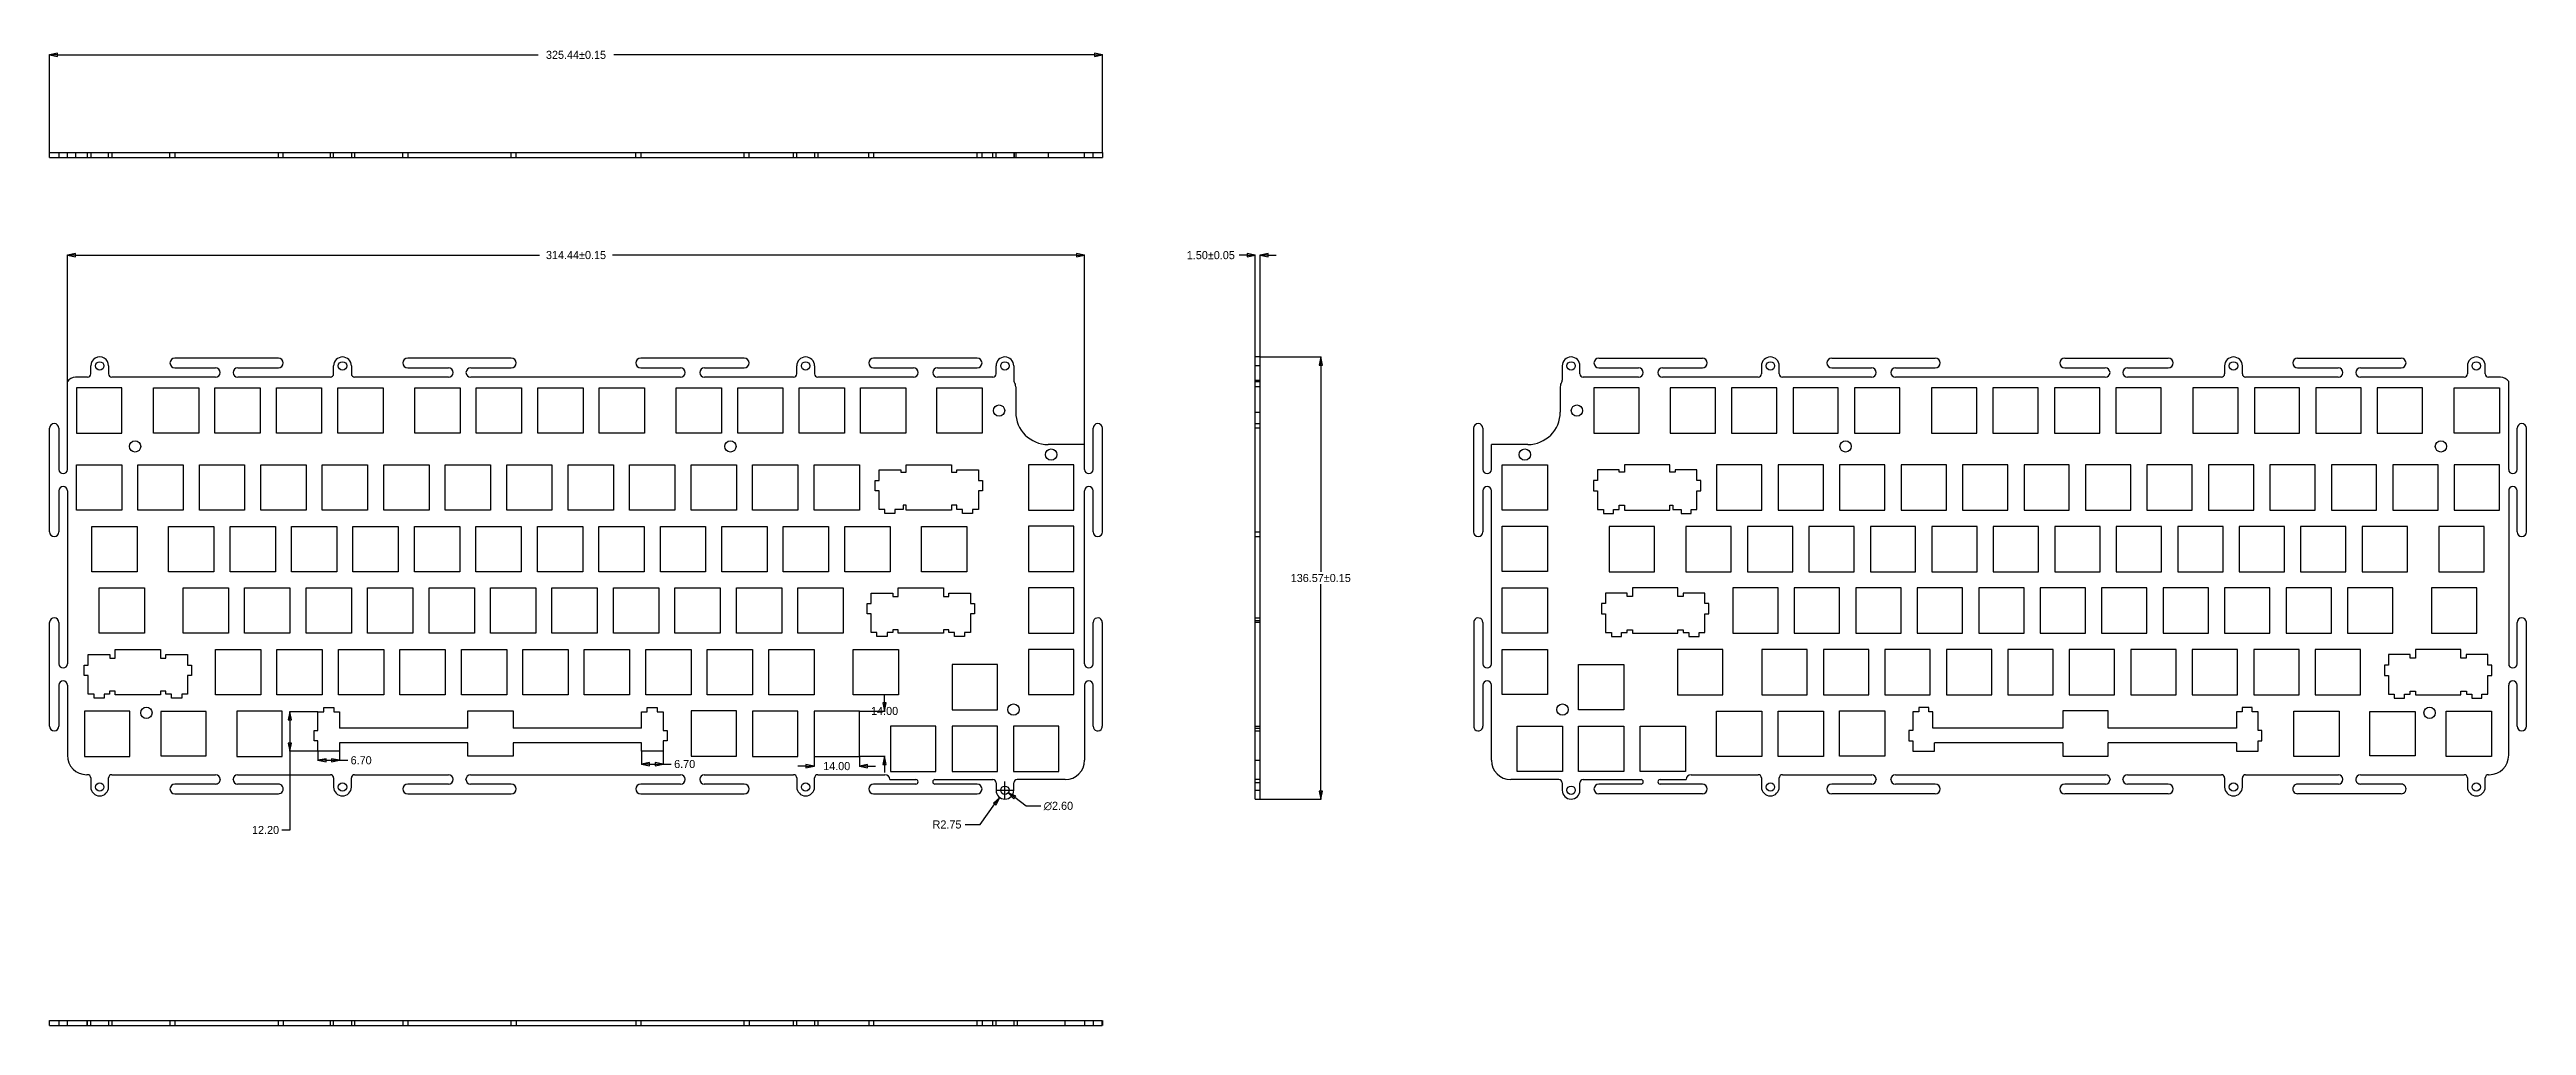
# Model space of a CAD drawing. Header units: millimetres. Extents: x -68 to 698, y -31 to 270.
import ezdxf

# ---------------------------------------------------------------- set-up
doc = ezdxf.new("R2010")
doc.units = ezdxf.units.MM
doc.header["$LTSCALE"] = 16.335
doc.header["$PDMODE"] = 3
doc.header["$PDSIZE"] = 0.3125
doc.layers.get('0').update_dxf_attribs({"linetype": 'CONTINUOUS'})
doc.layers.get('Defpoints').update_dxf_attribs({"linetype": 'CONTINUOUS'})
doc.dimstyles.get("Standard").update_dxf_attribs({"dimtxt": 2.5, "dimasz": 2.5, "dimexe": 0.125, "dimexo": 0.0625, "dimtad": 1, "dimdsep": 46, "dimtxsty": 'Standard', "dimblk": 'CLOSED', "dimblk1": 'CLOSED', "dimblk2": 'CLOSED', "dimcen": 0.09, "dimazin": 2, "dimtp": 0.01, "dimtm": 0.01, "dimtfac": 1, "dimtofl": 0, "dimtmove": 0, "dimatfit": 3, "dimldrblk": 'CLOSED', "dimfxl": 1, "dimtolj": 1, "dimarcsym": 0})

msp = doc.modelspace()

# ---------------------------------------------------------------- blocks, each defined once
blk = doc.blocks.new('_CLOSED')
at = {"color": 0, "linetype": 'ByBlock'}
for p, q in [((0, 0), (-1, 0.2)), ((-1, 0.2), (-1, -0.2)), ((-1, -0.2), (0, 0)), ((-1, 0), (0, 0))]:
    blk.add_line(p, q, dxfattribs=at)
blk = doc.blocks.new('*D1')
at = {"color": 0, "lineweight": -2}
for p, q in [((-67.57, 238.19), (-67.57, 268.44)), ((-65.07, 268.32), (83.48, 268.32)), ((255.37, 268.32), (106.81, 268.32)), ((257.87, 238.19), (257.87, 268.44))]:
    blk.add_line(p, q, dxfattribs=at)
at = {"layer": 'Defpoints', "color": 0}
for p in [(257.87, 268.32), (-67.57, 238.13), (257.87, 238.13)]:
    blk.add_point(p, dxfattribs=at)
at = {"color": 0, "lineweight": -2, "xscale": 2.5, "yscale": 2.5, "zscale": 2.5, "rotation": 180}
blk.add_blockref('_CLOSED', (-67.57, 268.32), dxfattribs=at)
at = {"color": 0, "lineweight": -2, "xscale": 2.5, "yscale": 2.5, "zscale": 2.5}
blk.add_blockref('_CLOSED', (257.87, 268.32), dxfattribs=at)
at = {"color": 0, "insert": (95.15, 268.32), "char_height": 2.5, "attachment_point": 5}
blk.add_mtext('\\A1;325.44±0.15', dxfattribs=at)
blk = doc.blocks.new('*D2')
at = {"color": 0, "lineweight": -2}
for p, q in [((-62.07, 167.48), (-62.07, 206.59)), ((-59.57, 206.47), (83.9, 206.47)), ((249.87, 206.47), (106.4, 206.47)), ((252.37, 148.03), (252.37, 206.59))]:
    blk.add_line(p, q, dxfattribs=at)
at = {"layer": 'Defpoints', "color": 0}
for p in [(252.37, 206.47), (-62.07, 167.41), (252.37, 147.97)]:
    blk.add_point(p, dxfattribs=at)
at = {"color": 0, "lineweight": -2, "xscale": 2.5, "yscale": 2.5, "zscale": 2.5, "rotation": 180}
blk.add_blockref('_CLOSED', (-62.07, 206.47), dxfattribs=at)
at = {"color": 0, "lineweight": -2, "xscale": 2.5, "yscale": 2.5, "zscale": 2.5}
blk.add_blockref('_CLOSED', (252.37, 206.47), dxfattribs=at)
at = {"color": 0, "insert": (95.15, 206.47), "char_height": 2.5, "attachment_point": 5}
blk.add_mtext('\\A1;314.44±0.15', dxfattribs=at)
blk = doc.blocks.new('*D3')
at = {"color": 0, "lineweight": -2}
for p, q in [((306.68, 175.01), (325.47, 175.01)), ((325.34, 172.51), (325.34, 108.6)), ((325.34, 40.94), (325.34, 104.85)), ((306.68, 38.44), (325.47, 38.44))]:
    blk.add_line(p, q, dxfattribs=at)
at = {"layer": 'Defpoints', "color": 0}
for p in [(306.61, 175.01), (306.61, 38.44), (325.34, 38.44)]:
    blk.add_point(p, dxfattribs=at)
at = {"color": 0, "lineweight": -2, "xscale": 2.5, "yscale": 2.5, "zscale": 2.5}
for p, rotation in [((325.34, 175.01), 90), ((325.34, 38.44), 270)]:
    blk.add_blockref('_CLOSED', p, dxfattribs=dict(at, rotation=rotation))
at = {"color": 0, "insert": (325.34, 106.72), "char_height": 2.5, "attachment_point": 5}
blk.add_mtext('\\A1;136.57±0.15', dxfattribs=at)
blk = doc.blocks.new('*D4')
at = {"color": 0, "lineweight": -2}
for p, q in [((302.61, 206.45), (300.11, 206.45)), ((305.11, 175.07), (305.11, 206.57)), ((306.61, 175.07), (306.61, 206.57)), ((309.11, 206.45), (311.61, 206.45))]:
    blk.add_line(p, q, dxfattribs=at)
at = {"layer": 'Defpoints', "color": 0}
for p in [(305.11, 206.45), (305.11, 175), (306.61, 175.01)]:
    blk.add_point(p, dxfattribs=at)
at = {"color": 0, "lineweight": -2, "xscale": 2.5, "yscale": 2.5, "zscale": 2.5}
blk.add_blockref('_CLOSED', (305.11, 206.45), dxfattribs=at)
at = {"color": 0, "lineweight": -2, "xscale": 2.5, "yscale": 2.5, "zscale": 2.5, "rotation": 180}
blk.add_blockref('_CLOSED', (306.61, 206.45), dxfattribs=at)
at = {"color": 0, "insert": (291.36, 206.45), "char_height": 2.5, "attachment_point": 5}
blk.add_mtext('\\A1;1.50±0.05', dxfattribs=at)
blk = doc.blocks.new('*D5')
at = {"color": 0, "lineweight": -2}
for p, q in [((225.05, 41.19), (230.4, 41.19)), ((227.73, 38.51), (227.73, 43.86)), ((234.24, 36.3), (230.76, 38.9)), ((238.82, 36.3), (234.24, 36.3))]:
    blk.add_line(p, q, dxfattribs=at)
at = {"layer": 'Defpoints', "color": 0}
for p in [(226.69, 41.97), (228.77, 40.41)]:
    blk.add_point(p, dxfattribs=at)
at = {"color": 0, "lineweight": -2, "xscale": 2.5, "yscale": 2.5, "zscale": 2.5, "rotation": 143.1114238684062}
blk.add_blockref('_CLOSED', (228.77, 40.41), dxfattribs=at)
at = {"color": 0, "insert": (244.24, 36.3), "char_height": 2.5, "attachment_point": 5}
blk.add_mtext('\\A1;∅2.60', dxfattribs=at)
blk = doc.blocks.new('*D6')
at = {"color": 0, "lineweight": -2}
for p, q in [((225.05, 41.19), (230.4, 41.19)), ((227.73, 38.51), (227.73, 43.86)), ((220.03, 30.6), (224.64, 36.94)), ((215.44, 30.6), (220.03, 30.6))]:
    blk.add_line(p, q, dxfattribs=at)
at = {"layer": 'Defpoints', "color": 0}
for p in [(226.11, 38.96), (227.73, 41.19)]:
    blk.add_point(p, dxfattribs=at)
at = {"color": 0, "lineweight": -2, "xscale": 2.5, "yscale": 2.5, "zscale": 2.5, "rotation": 53.97565698187926}
blk.add_blockref('_CLOSED', (226.11, 38.96), dxfattribs=at)
at = {"color": 0, "insert": (209.82, 30.6), "char_height": 2.5, "attachment_point": 5}
blk.add_mtext('\\A1;R2.75', dxfattribs=at)
blk = doc.blocks.new('*D8')
at = {"color": 0, "lineweight": -2}
for p, q in [((115.38, 53.15), (115.38, 49.15)), ((117.88, 49.27), (119.58, 49.27)), ((122.08, 53.15), (122.08, 49.15)), ((122.08, 49.27), (124.58, 49.27))]:
    blk.add_line(p, q, dxfattribs=at)
at = {"layer": 'Defpoints', "color": 0}
for p in [(115.38, 53.22), (122.08, 53.22), (122.08, 49.27)]:
    blk.add_point(p, dxfattribs=at)
at = {"color": 0, "lineweight": -2, "xscale": 2.5, "yscale": 2.5, "zscale": 2.5, "rotation": 180}
blk.add_blockref('_CLOSED', (115.38, 49.27), dxfattribs=at)
at = {"color": 0, "lineweight": -2, "xscale": 2.5, "yscale": 2.5, "zscale": 2.5}
blk.add_blockref('_CLOSED', (122.08, 49.27), dxfattribs=at)
at = {"color": 0, "insert": (128.74, 49.27), "char_height": 2.5, "attachment_point": 5}
blk.add_mtext('\\A1;6.70', dxfattribs=at)
blk = doc.blocks.new('*D10')
at = {"color": 0, "lineweight": -2}
for p, q in [((15.38, 53.15), (15.38, 50.3)), ((17.88, 50.43), (19.58, 50.43)), ((22.08, 53.15), (22.08, 50.3)), ((22.08, 50.43), (24.58, 50.43))]:
    blk.add_line(p, q, dxfattribs=at)
at = {"layer": 'Defpoints', "color": 0}
for p in [(15.38, 53.22), (22.08, 53.22), (22.08, 50.43)]:
    blk.add_point(p, dxfattribs=at)
at = {"color": 0, "lineweight": -2, "xscale": 2.5, "yscale": 2.5, "zscale": 2.5, "rotation": 180}
blk.add_blockref('_CLOSED', (15.38, 50.43), dxfattribs=at)
at = {"color": 0, "lineweight": -2, "xscale": 2.5, "yscale": 2.5, "zscale": 2.5}
blk.add_blockref('_CLOSED', (22.08, 50.43), dxfattribs=at)
at = {"color": 0, "insert": (28.74, 50.43), "char_height": 2.5, "attachment_point": 5}
blk.add_mtext('\\A1;6.70', dxfattribs=at)
blk = doc.blocks.new('*D11')
at = {"color": 0, "lineweight": -2}
for p, q in [((15.31, 65.42), (6.57, 65.42)), ((6.69, 62.92), (6.69, 55.72)), ((15.31, 53.22), (6.57, 53.22)), ((6.69, 53.22), (6.69, 28.89)), ((6.69, 28.89), (4.19, 28.89))]:
    blk.add_line(p, q, dxfattribs=at)
at = {"layer": 'Defpoints', "color": 0}
for p in [(15.38, 65.42), (6.69, 53.22), (15.38, 53.22)]:
    blk.add_point(p, dxfattribs=at)
at = {"color": 0, "lineweight": -2, "xscale": 2.5, "yscale": 2.5, "zscale": 2.5}
for p, rotation in [((6.69, 65.42), 90), ((6.69, 53.22), 270)]:
    blk.add_blockref('_CLOSED', p, dxfattribs=dict(at, rotation=rotation))
at = {"color": 0, "insert": (-0.81, 28.89), "char_height": 2.5, "attachment_point": 5}
blk.add_mtext('\\A1;12.20', dxfattribs=at)
blk = doc.blocks.new('*D13')
at = {"color": 0, "lineweight": -2}
for p, q in [((166.23, 48.63), (163.73, 48.63)), ((168.73, 51.6), (168.73, 48.5)), ((182.73, 51.6), (182.73, 48.5)), ((185.23, 48.63), (187.73, 48.63))]:
    blk.add_line(p, q, dxfattribs=at)
at = {"layer": 'Defpoints', "color": 0}
for p in [(168.73, 51.66), (182.73, 51.66), (182.73, 48.63)]:
    blk.add_point(p, dxfattribs=at)
at = {"color": 0, "lineweight": -2, "xscale": 2.5, "yscale": 2.5, "zscale": 2.5}
blk.add_blockref('_CLOSED', (168.73, 48.63), dxfattribs=at)
at = {"color": 0, "lineweight": -2, "xscale": 2.5, "yscale": 2.5, "zscale": 2.5, "rotation": 180}
blk.add_blockref('_CLOSED', (182.73, 48.63), dxfattribs=at)
at = {"color": 0, "insert": (175.73, 48.63), "char_height": 2.5, "attachment_point": 5}
blk.add_mtext('\\A1;14.00', dxfattribs=at)
blk = doc.blocks.new('*D14')
at = {"color": 0, "lineweight": -2}
for p, q in [((190.53, 68.16), (190.53, 70.66)), ((182.79, 65.66), (190.66, 65.66)), ((182.79, 51.66), (190.66, 51.66)), ((190.53, 49.16), (190.53, 46.66))]:
    blk.add_line(p, q, dxfattribs=at)
at = {"layer": 'Defpoints', "color": 0}
for p in [(182.73, 65.66), (182.73, 51.66), (190.53, 51.66)]:
    blk.add_point(p, dxfattribs=at)
at = {"color": 0, "lineweight": -2, "xscale": 2.5, "yscale": 2.5, "zscale": 2.5}
for p, rotation in [((190.53, 65.66), 270), ((190.53, 51.66), 90)]:
    blk.add_blockref('_CLOSED', p, dxfattribs=dict(at, rotation=rotation))
at = {"color": 0, "insert": (190.53, 65.66), "char_height": 2.5, "attachment_point": 5}
blk.add_mtext('\\A1;14.00', dxfattribs=at)

# ---------------------------------------------------------------- dimensions: what is measured, and where the dimension line sits
at = {"color": 5}
for base, p1, p2, override, picture, middle in [((257.866, 268.316), (-67.574, 238.126), (257.866, 238.126), {"dimgap": 0.625, "dimtad": 0, "dimtih": 1, "dimtoh": 1, "dimdec": 2, "dimzin": 0, "dimcen": 2.673, "dimadec": 0, "dimazin": 0, "dimtol": 1, "dimlim": 0, "dimtp": 0.15, "dimtm": 0.15, "dimtdec": 2, "dimtzin": 0}, '*D1', (95.146, 268.316)), ((252.366, 206.467), (-62.074, 167.414), (252.366, 147.971), {"dimtad": 0, "dimtih": 1, "dimtoh": 1, "dimzin": 0, "dimcen": 2.673, "dimadec": 0, "dimazin": 0, "dimtol": 1, "dimtp": 0.15, "dimtm": 0.15, "dimtzin": 0}, '*D2', (95.146, 206.467)), ((305.115, 206.447), (306.615, 175.006), (305.115, 175.005), {"dimtad": 0, "dimtih": 1, "dimtoh": 1, "dimzin": 0, "dimcen": 2.673, "dimadec": 0, "dimazin": 0, "dimtol": 1, "dimtp": 0.05, "dimtm": 0.05, "dimtzin": 0}, '*D4', (291.365, 206.447)), ((22.076, 50.426), (15.376, 53.216), (22.076, 53.216), {"dimtad": 0, "dimtih": 1, "dimtoh": 1, "dimzin": 0, "dimcen": 2.673, "dimadec": 0, "dimazin": 0, "dimtp": 0, "dimtm": 0, "dimtdec": 4, "dimtzin": 0}, '*D10', (28.742, 50.426)), ((122.076, 49.272), (115.376, 53.216), (122.076, 53.216), {"dimtad": 0, "dimtih": 1, "dimtoh": 1, "dimzin": 0, "dimcen": 2.673, "dimadec": 0, "dimazin": 0, "dimtp": 0, "dimtm": 0, "dimtdec": 4, "dimtzin": 0}, '*D8', (128.742, 49.272)), ((182.726, 48.626), (168.726, 51.658), (182.726, 51.658), {"dimtad": 0, "dimtih": 1, "dimtoh": 1, "dimzin": 0, "dimcen": 2.673, "dimadec": 0, "dimazin": 0, "dimtp": 0, "dimtm": 0, "dimtdec": 4, "dimtzin": 0}, '*D13', (175.726, 48.626))]:
    dim = msp.add_linear_dim(base=base, p1=p1, p2=p2, dimstyle='Standard', override=override, dxfattribs=at)
    dim.commit()
    dim.dimension.update_dxf_attribs({"geometry": picture, "text_midpoint": middle})
dim = msp.add_linear_dim(base=(325.343, 38.436), p1=(306.615, 175.006), p2=(306.615, 38.436), angle=90, dimstyle='Standard', override={"dimtad": 0, "dimtih": 1, "dimtoh": 1, "dimzin": 0, "dimcen": 2.673, "dimadec": 0, "dimazin": 0, "dimtol": 1, "dimtp": 0.15, "dimtm": 0.15, "dimtzin": 0}, dxfattribs=at)
dim.commit()
dim.dimension.update_dxf_attribs({"geometry": '*D3', "text_midpoint": (325.343, 106.721)})
for base, p1, p2, override, picture, middle in [((190.535, 51.658), (182.726, 65.658), (182.726, 51.658), {"dimtad": 0, "dimtih": 1, "dimtoh": 1, "dimzin": 0, "dimcen": 2.673, "dimadec": 0, "dimazin": 0, "dimtp": 0, "dimtm": 0, "dimtdec": 4, "dimtzin": 0}, '*D14', (190.535, 65.658)), ((6.691, 53.216), (15.376, 65.416), (15.376, 53.216), {"dimtad": 0, "dimtih": 1, "dimtoh": 1, "dimdec": 2, "dimzin": 0, "dimcen": 2.673, "dimadec": 0, "dimazin": 0, "dimtp": 0, "dimtm": 0, "dimtdec": 4, "dimtzin": 0}, '*D11', (-0.809, 28.89))]:
    dim = msp.add_linear_dim(base=base, p1=p1, p2=p2, angle=90, dimstyle='Standard', override=override, dxfattribs=at)
    dim.commit()
    dim.dimension.update_dxf_attribs({"geometry": picture, "text_midpoint": middle, "dimtype": 160})
dim = msp.add_radius_dim(center=(227.726, 41.186), mpoint=(226.108, 38.962), dimstyle='Standard', override={"dimtad": 0, "dimtih": 1, "dimtoh": 1, "dimzin": 0, "dimcen": 2.673, "dimadec": 0, "dimazin": 0, "dimtp": 0, "dimtm": 0, "dimtdec": 4, "dimtzin": 0}, dxfattribs=at)
dim.commit()
dim.dimension.update_dxf_attribs({"geometry": '*D6', "text_midpoint": (209.819, 30.6), "dimtype": 164})
dim = msp.add_diameter_dim_2p(p1=(226.686, 41.966), p2=(228.765, 40.406), dimstyle='Standard', override={"dimtad": 0, "dimtih": 1, "dimtoh": 1, "dimzin": 0, "dimcen": 2.673, "dimadec": 0, "dimazin": 0, "dimtp": 0, "dimtm": 0, "dimtdec": 4, "dimtzin": 0}, dxfattribs=at)
dim.commit()
dim.dimension.update_dxf_attribs({"geometry": '*D5', "text_midpoint": (244.236, 36.3), "dimtype": 163})

# ---------------------------------------------------------------- linework, layer by layer
at = {"color": 7, "linetype": 'Continuous'}
for p, q in [((-67.574, 236.626), (-67.574, 238.126)), ((-67.574, 238.126), (257.866, 238.126)), ((-64.674, 238.126), (-64.674, 236.626)), ((-62.074, 236.626), (-62.074, 238.126)), ((-59.574, 238.126), (-59.574, 236.626)), ((-55.822, 236.626), (-55.822, 238.126)), ((-54.822, 238.126), (-54.822, 236.626)), ((-49.323, 236.626), (-49.322, 238.126)), ((-48.338, 238.126), (-48.338, 236.626)), ((-30.354, 236.626), (-30.354, 238.126)), ((-28.854, 238.126), (-28.854, 236.626)), ((3.146, 236.626), (3.146, 238.126)), ((4.646, 236.626), (4.646, 238.126)), ((19.223, 236.626), (19.223, 238.126)), ((20.223, 236.626), (20.223, 238.126)), ((25.723, 238.126), (25.723, 236.626)), ((26.723, 238.126), (26.723, 236.626)), ((41.646, 236.626), (41.646, 238.126)), ((43.146, 238.126), (43.146, 236.626)), ((75.146, 236.626), (75.146, 238.126)), ((76.646, 236.626), (76.646, 238.126)), ((113.646, 236.626), (113.646, 238.126)), ((115.146, 238.126), (115.146, 236.626)), ((147.146, 236.626), (147.146, 238.126)), ((148.646, 236.626), (148.646, 238.126)), ((162.376, 236.626), (162.376, 238.126)), ((163.376, 236.626), (163.376, 238.126)), ((168.876, 238.126), (168.876, 236.626)), ((169.876, 238.126), (169.876, 236.626)), ((185.646, 236.626), (185.646, 238.126)), ((187.146, 238.126), (187.146, 236.626)), ((219.146, 236.626), (219.146, 238.126)), ((220.646, 236.626), (220.646, 238.126)), ((223.976, 236.626), (223.976, 238.126)), ((224.976, 236.626), (224.976, 238.126)), ((230.476, 238.126), (230.476, 236.626)), ((230.623, 238.126), (230.623, 236.626)), ((231.066, 238.126), (231.066, 236.626)), ((241.066, 238.126), (241.066, 236.626)), ((252.366, 236.626), (252.366, 238.126)), ((254.966, 236.626), (254.966, 238.126)), ((257.866, 238.126), (257.866, 236.626)), ((-67.574, 236.626), (230.476, 236.626)), ((230.623, 236.626), (257.866, 236.626)), ((-55.822, 168.756), (-59.574, 168.756)), ((-54.822, 169.756), (-54.822, 172.256)), ((-49.322, 172.256), (-49.338, 169.762)), ((-16.304, 168.756), (-48.338, 168.756)), ((3.146, 174.656), (-28.854, 174.656)), ((-28.854, 171.656), (-16.304, 171.656)), ((-9.404, 171.656), (3.146, 171.656)), ((19.223, 168.756), (-9.404, 168.756)), ((20.223, 169.756), (20.223, 172.256)), ((25.723, 172.256), (25.723, 169.756)), ((55.696, 168.756), (26.723, 168.756)), ((75.146, 174.656), (43.146, 174.656)), ((43.146, 171.656), (55.696, 171.656)), ((62.596, 171.656), (75.146, 171.656)), ((127.446, 168.756), (62.596, 168.756)), ((147.146, 174.656), (115.146, 174.656)), ((115.146, 171.656), (127.446, 171.656)), ((134.846, 171.656), (147.146, 171.656)), ((162.376, 168.756), (134.846, 168.756)), ((163.376, 169.756), (163.376, 172.256)), ((168.876, 172.256), (168.876, 169.756)), ((199.446, 168.756), (169.876, 168.756)), ((219.146, 174.656), (187.146, 174.656)), ((187.146, 171.656), (199.446, 171.656)), ((206.846, 171.656), (219.146, 171.656)), ((223.976, 168.756), (206.846, 168.756)), ((224.976, 169.756), (224.976, 172.256)), ((230.476, 172.256), (230.476, 167.847)), ((306.615, 175.006), (305.115, 175.006)), ((305.115, 38.437), (305.115, 175.005)), ((306.615, 172.256), (305.115, 172.256)), ((306.615, 38.437), (306.615, 175.005)), ((399.96, 172.256), (399.96, 167.847)), ((405.46, 169.756), (405.46, 172.256)), ((423.59, 168.756), (406.46, 168.756)), ((411.29, 174.656), (443.29, 174.656)), ((411.29, 171.656), (423.59, 171.656)), ((430.99, 171.656), (443.29, 171.656)), ((460.56, 168.756), (430.99, 168.756)), ((461.56, 172.256), (461.56, 169.756)), ((467.06, 169.756), (467.06, 172.256)), ((495.59, 168.756), (468.06, 168.756)), ((483.29, 174.656), (515.29, 174.656)), ((483.29, 171.656), (495.59, 171.656)), ((502.99, 171.656), (515.29, 171.656)), ((567.84, 168.756), (502.99, 168.756)), ((555.29, 174.656), (587.29, 174.656)), ((555.29, 171.656), (567.84, 171.656)), ((574.74, 171.656), (587.29, 171.656)), ((603.712, 168.756), (574.74, 168.756)), ((604.712, 172.256), (604.712, 169.756)), ((610.212, 169.756), (610.212, 172.256)), ((639.84, 168.756), (611.212, 168.756)), ((627.29, 174.656), (659.29, 174.656)), ((627.29, 171.656), (639.84, 171.656)), ((646.74, 171.656), (659.29, 171.656)), ((678.774, 168.756), (646.74, 168.756)), ((679.758, 172.25), (679.774, 169.762)), ((685.258, 169.756), (685.258, 172.261)), ((690.01, 168.756), (686.258, 168.756)), ((-62.074, 140.271), (-62.074, 167.414)), ((-59.274, 165.456), (-59.274, 151.456)), ((-45.274, 165.456), (-59.274, 165.456)), ((-45.274, 151.456), (-45.274, 165.456)), ((-35.474, 151.456), (-35.474, 165.456)), ((-35.474, 165.456), (-21.474, 165.456)), ((-21.474, 165.456), (-21.474, 151.456)), ((-16.474, 151.456), (-16.474, 165.456)), ((-16.474, 165.456), (-2.474, 165.456)), ((-2.474, 165.456), (-2.474, 151.456)), ((2.526, 151.456), (2.526, 165.456)), ((2.526, 165.456), (16.526, 165.456)), ((16.526, 165.456), (16.526, 151.456)), ((21.526, 151.456), (21.526, 165.456)), ((21.526, 165.456), (35.526, 165.456)), ((35.526, 165.456), (35.526, 151.456)), ((45.326, 151.456), (45.326, 165.456)), ((45.326, 165.456), (59.326, 165.456)), ((59.326, 165.456), (59.326, 151.456)), ((64.326, 151.456), (64.326, 165.456)), ((64.326, 165.456), (78.326, 165.456)), ((78.326, 165.456), (78.326, 151.456)), ((83.326, 151.456), (83.326, 165.456)), ((83.326, 165.456), (97.326, 165.456)), ((97.326, 165.456), (97.326, 151.456)), ((102.326, 151.456), (102.326, 165.456)), ((102.326, 165.456), (116.326, 165.456)), ((116.326, 165.456), (116.326, 151.456)), ((126.126, 151.456), (126.126, 165.456)), ((126.126, 165.456), (140.126, 165.456)), ((140.126, 165.456), (140.126, 151.456)), ((145.126, 151.456), (145.126, 165.456)), ((145.126, 165.456), (159.126, 165.456)), ((159.126, 165.456), (159.126, 151.456)), ((164.126, 165.456), (178.126, 165.456)), ((164.126, 151.456), (164.126, 165.456)), ((178.126, 165.456), (178.126, 151.456)), ((183.126, 165.456), (197.126, 165.456)), ((183.126, 151.456), (183.126, 165.456)), ((197.126, 165.456), (197.126, 151.456)), ((206.726, 165.456), (220.726, 165.456)), ((206.726, 151.456), (206.726, 165.456)), ((220.726, 165.456), (220.726, 151.456)), ((231.066, 165.756), (231.066, 157.971)), ((305.115, 167.847), (306.615, 167.847)), ((306.615, 167.324), (305.115, 167.324)), ((306.615, 165.756), (305.115, 165.756)), ((399.37, 165.756), (399.37, 157.971)), ((409.71, 165.456), (409.71, 151.456)), ((423.71, 165.456), (409.71, 165.456)), ((423.71, 151.456), (423.71, 165.456)), ((433.31, 165.456), (433.31, 151.456)), ((447.31, 165.456), (433.31, 165.456)), ((447.31, 151.456), (447.31, 165.456)), ((452.31, 165.456), (452.31, 151.456)), ((466.31, 165.456), (452.31, 165.456)), ((466.31, 151.456), (466.31, 165.456)), ((471.31, 165.456), (471.31, 151.456)), ((485.31, 165.456), (471.31, 165.456)), ((485.31, 151.456), (485.31, 165.456)), ((490.31, 165.456), (490.31, 151.456)), ((504.31, 165.456), (490.31, 165.456)), ((504.31, 151.456), (504.31, 165.456)), ((514.11, 165.456), (514.11, 151.456)), ((528.11, 165.456), (514.11, 165.456)), ((528.11, 151.456), (528.11, 165.456)), ((533.11, 165.456), (533.11, 151.456)), ((547.11, 165.456), (533.11, 165.456)), ((547.11, 151.456), (547.11, 165.456)), ((552.11, 165.456), (552.11, 151.456)), ((566.11, 165.456), (552.11, 165.456)), ((566.11, 151.456), (566.11, 165.456)), ((571.11, 165.456), (571.11, 151.456)), ((585.11, 165.456), (571.11, 165.456)), ((585.11, 151.456), (585.11, 165.456)), ((594.91, 165.456), (594.91, 151.456)), ((608.91, 165.456), (594.91, 165.456)), ((608.91, 151.456), (608.91, 165.456)), ((627.91, 165.456), (613.91, 165.456)), ((613.91, 165.456), (613.91, 151.456)), ((627.91, 151.456), (627.91, 165.456)), ((646.91, 165.456), (632.91, 165.456)), ((632.91, 165.456), (632.91, 151.456)), ((646.91, 151.456), (646.91, 165.456)), ((665.91, 165.456), (651.91, 165.456)), ((651.91, 165.456), (651.91, 151.456)), ((665.91, 151.456), (665.91, 165.456)), ((675.71, 165.456), (689.71, 165.456)), ((675.71, 151.456), (675.71, 165.456)), ((689.71, 165.456), (689.71, 151.456)), ((692.51, 140.271), (692.51, 167.414)), ((305.115, 157.971), (306.615, 157.971)), ((305.115, 154.421), (306.615, 154.421)), ((-67.574, 120.971), (-67.574, 152.971)), ((-64.674, 152.971), (-64.674, 140.271)), ((-59.274, 151.456), (-45.274, 151.456)), ((-21.474, 151.456), (-35.474, 151.456)), ((-2.474, 151.456), (-16.474, 151.456)), ((16.526, 151.456), (2.526, 151.456)), ((35.526, 151.456), (21.526, 151.456)), ((59.326, 151.456), (45.326, 151.456)), ((78.326, 151.456), (64.326, 151.456)), ((97.326, 151.456), (83.326, 151.456)), ((116.326, 151.456), (102.326, 151.456)), ((140.126, 151.456), (126.126, 151.456)), ((159.126, 151.456), (145.126, 151.456)), ((178.126, 151.456), (164.126, 151.456)), ((197.126, 151.456), (183.126, 151.456)), ((220.726, 151.456), (206.726, 151.456)), ((252.366, 147.971), (241.066, 147.971)), ((252.366, 140.271), (252.366, 147.971)), ((254.966, 140.271), (254.966, 152.971)), ((257.866, 120.971), (257.866, 152.971)), ((306.615, 152.971), (305.115, 152.971)), ((372.57, 152.971), (372.57, 120.971)), ((375.47, 152.971), (375.47, 140.271)), ((378.07, 140.271), (378.07, 147.971)), ((389.37, 147.971), (378.07, 147.971)), ((409.71, 151.456), (423.71, 151.456)), ((433.31, 151.456), (447.31, 151.456)), ((452.31, 151.456), (466.31, 151.456)), ((471.31, 151.456), (485.31, 151.456)), ((490.31, 151.456), (504.31, 151.456)), ((514.11, 151.456), (528.11, 151.456)), ((533.11, 151.456), (547.11, 151.456)), ((552.11, 151.456), (566.11, 151.456)), ((571.11, 151.456), (585.11, 151.456)), ((594.91, 151.456), (608.91, 151.456)), ((613.91, 151.456), (627.91, 151.456)), ((632.91, 151.456), (646.91, 151.456)), ((651.91, 151.456), (665.91, 151.456)), ((689.71, 151.456), (675.71, 151.456)), ((695.11, 140.271), (695.11, 152.971)), ((698.01, 120.971), (698.01, 152.971)), ((-59.274, 127.656), (-59.274, 141.656)), ((-59.274, 141.656), (-45.274, 141.656)), ((-45.274, 141.656), (-45.274, 127.656)), ((-40.274, 127.656), (-40.274, 141.656)), ((-40.274, 141.656), (-26.274, 141.656)), ((-26.274, 141.656), (-26.274, 127.656)), ((-21.274, 127.656), (-21.274, 141.656)), ((-21.274, 141.656), (-7.274, 141.656)), ((-7.274, 141.656), (-7.274, 127.656)), ((-2.274, 127.656), (-2.274, 141.656)), ((-2.274, 141.656), (11.726, 141.656)), ((11.726, 141.656), (11.726, 127.656)), ((16.726, 127.656), (16.726, 141.656)), ((16.726, 141.656), (30.726, 141.656)), ((30.726, 141.656), (30.726, 127.656)), ((35.726, 127.656), (35.726, 141.656)), ((35.726, 141.656), (49.726, 141.656)), ((49.726, 141.656), (49.726, 127.656)), ((54.726, 127.656), (54.726, 141.656)), ((54.726, 141.656), (68.726, 141.656)), ((68.726, 141.656), (68.726, 127.656)), ((73.726, 127.656), (73.726, 141.656)), ((73.726, 141.656), (87.726, 141.656)), ((87.726, 141.656), (87.726, 127.656)), ((92.726, 127.656), (92.726, 141.656)), ((92.726, 141.656), (106.726, 141.656)), ((106.726, 141.656), (106.726, 127.656)), ((111.726, 127.656), (111.726, 141.656)), ((111.726, 141.656), (125.726, 141.656)), ((125.726, 141.656), (125.726, 127.656)), ((130.726, 127.656), (130.726, 141.656)), ((130.726, 141.656), (144.726, 141.656)), ((144.726, 141.656), (144.726, 127.656)), ((149.726, 141.656), (163.726, 141.656)), ((149.726, 127.656), (149.726, 141.656)), ((163.726, 141.656), (163.726, 127.656)), ((168.726, 141.656), (182.726, 141.656)), ((168.726, 127.656), (168.726, 141.656)), ((182.726, 141.656), (182.726, 127.656)), ((188.846, 140.106), (195.546, 140.106)), ((188.846, 136.831), (188.846, 140.106)), ((195.546, 140.106), (195.546, 139.406)), ((195.546, 139.406), (197.196, 139.406)), ((197.196, 141.656), (211.196, 141.656)), ((197.196, 139.406), (197.196, 141.656)), ((211.196, 141.656), (211.196, 139.406)), ((211.196, 139.406), (212.846, 139.406)), ((212.846, 140.106), (219.546, 140.106)), ((212.846, 139.406), (212.846, 140.106)), ((219.546, 140.106), (219.546, 136.831)), ((249.026, 141.706), (235.026, 141.706)), ((235.026, 141.706), (235.026, 127.706)), ((249.026, 127.706), (249.026, 141.706)), ((381.41, 127.706), (381.41, 141.706)), ((381.41, 141.706), (395.41, 141.706)), ((395.41, 141.706), (395.41, 127.706)), ((410.89, 140.106), (410.89, 136.831)), ((417.59, 140.106), (410.89, 140.106)), ((417.59, 139.406), (417.59, 140.106)), ((419.24, 139.406), (417.59, 139.406)), ((419.24, 141.656), (419.24, 139.406)), ((433.24, 141.656), (419.24, 141.656)), ((433.24, 139.406), (433.24, 141.656)), ((434.89, 139.406), (433.24, 139.406)), ((434.89, 140.106), (434.89, 139.406)), ((441.59, 140.106), (434.89, 140.106)), ((441.59, 136.831), (441.59, 140.106)), ((447.71, 141.656), (447.71, 127.656)), ((461.71, 141.656), (447.71, 141.656)), ((461.71, 127.656), (461.71, 141.656)), ((466.71, 141.656), (466.71, 127.656)), ((480.71, 141.656), (466.71, 141.656)), ((480.71, 127.656), (480.71, 141.656)), ((485.71, 141.656), (485.71, 127.656)), ((499.71, 141.656), (485.71, 141.656)), ((499.71, 127.656), (499.71, 141.656)), ((504.71, 141.656), (504.71, 127.656)), ((518.71, 141.656), (504.71, 141.656)), ((518.71, 127.656), (518.71, 141.656)), ((523.71, 141.656), (523.71, 127.656)), ((537.71, 141.656), (523.71, 141.656)), ((537.71, 127.656), (537.71, 141.656)), ((542.71, 141.656), (542.71, 127.656)), ((556.71, 141.656), (542.71, 141.656)), ((556.71, 127.656), (556.71, 141.656)), ((561.71, 141.656), (561.71, 127.656)), ((575.71, 141.656), (561.71, 141.656)), ((575.71, 127.656), (575.71, 141.656)), ((594.71, 141.656), (580.71, 141.656)), ((580.71, 141.656), (580.71, 127.656)), ((594.71, 127.656), (594.71, 141.656)), ((613.71, 141.656), (599.71, 141.656)), ((599.71, 141.656), (599.71, 127.656)), ((613.71, 127.656), (613.71, 141.656)), ((632.71, 141.656), (618.71, 141.656)), ((618.71, 141.656), (618.71, 127.656)), ((632.71, 127.656), (632.71, 141.656)), ((651.71, 141.656), (637.71, 141.656)), ((637.71, 141.656), (637.71, 127.656)), ((651.71, 127.656), (651.71, 141.656)), ((670.71, 141.656), (656.71, 141.656)), ((656.71, 141.656), (656.71, 127.656)), ((670.71, 127.656), (670.71, 141.656)), ((689.71, 141.656), (675.71, 141.656)), ((675.71, 141.656), (675.71, 127.656)), ((689.71, 127.656), (689.71, 141.656)), ((-64.674, 133.671), (-64.674, 120.971)), ((-62.074, 133.671), (-62.074, 80.271)), ((187.646, 136.831), (188.846, 136.831)), ((187.646, 133.656), (187.646, 136.831)), ((188.846, 133.656), (187.646, 133.656)), ((188.846, 127.906), (188.846, 133.656)), ((219.546, 136.831), (220.746, 136.831)), ((220.746, 133.656), (219.546, 133.656)), ((219.546, 133.656), (219.546, 127.906)), ((220.746, 136.831), (220.746, 133.656)), ((252.366, 80.271), (252.366, 133.671)), ((254.966, 120.971), (254.966, 133.671)), ((375.47, 133.671), (375.47, 120.971)), ((378.07, 80.271), (378.07, 133.671)), ((409.69, 136.831), (409.69, 133.656)), ((410.89, 136.831), (409.69, 136.831)), ((409.69, 133.656), (410.89, 133.656)), ((410.89, 133.656), (410.89, 127.906)), ((442.79, 136.831), (441.59, 136.831)), ((441.59, 127.906), (441.59, 133.656)), ((441.59, 133.656), (442.79, 133.656)), ((442.79, 133.656), (442.79, 136.831)), ((692.51, 133.671), (692.51, 80.271)), ((695.11, 120.971), (695.11, 133.671)), ((-45.274, 127.656), (-59.274, 127.656)), ((-54.529, 108.656), (-54.529, 122.656)), ((-54.529, 122.656), (-40.529, 122.656)), ((-40.529, 122.656), (-40.529, 108.656)), ((-26.274, 127.656), (-40.274, 127.656)), ((-30.779, 108.656), (-30.779, 122.656)), ((-30.779, 122.656), (-16.779, 122.656)), ((-7.274, 127.656), (-21.274, 127.656)), ((-16.779, 122.656), (-16.779, 108.656)), ((-11.779, 108.656), (-11.779, 122.656)), ((-11.779, 122.656), (2.221, 122.656)), ((11.726, 127.656), (-2.274, 127.656)), ((2.221, 122.656), (2.221, 108.656)), ((7.221, 108.656), (7.221, 122.656)), ((7.221, 122.656), (21.221, 122.656)), ((30.726, 127.656), (16.726, 127.656)), ((21.221, 122.656), (21.221, 108.656)), ((26.221, 108.656), (26.221, 122.656)), ((26.221, 122.656), (40.221, 122.656)), ((49.726, 127.656), (35.726, 127.656)), ((40.221, 122.656), (40.221, 108.656)), ((45.221, 108.656), (45.221, 122.656)), ((45.221, 122.656), (59.221, 122.656)), ((68.726, 127.656), (54.726, 127.656)), ((59.221, 122.656), (59.221, 108.656)), ((64.221, 108.656), (64.221, 122.656)), ((64.221, 122.656), (78.221, 122.656)), ((87.726, 127.656), (73.726, 127.656)), ((78.221, 122.656), (78.221, 108.656)), ((83.221, 108.656), (83.221, 122.656)), ((83.221, 122.656), (97.221, 122.656)), ((106.726, 127.656), (92.726, 127.656)), ((97.221, 122.656), (97.221, 108.656)), ((102.221, 108.656), (102.221, 122.656)), ((102.221, 122.656), (116.221, 122.656)), ((125.726, 127.656), (111.726, 127.656)), ((116.221, 122.656), (116.221, 108.656)), ((121.221, 122.656), (135.221, 122.656)), ((121.221, 108.656), (121.221, 122.656)), ((144.726, 127.656), (130.726, 127.656)), ((135.221, 122.656), (135.221, 108.656)), ((140.221, 122.656), (154.221, 122.656)), ((140.221, 108.656), (140.221, 122.656)), ((163.726, 127.656), (149.726, 127.656)), ((154.221, 122.656), (154.221, 108.656)), ((159.221, 122.656), (173.221, 122.656)), ((159.221, 108.656), (159.221, 122.656)), ((182.726, 127.656), (168.726, 127.656)), ((173.221, 122.656), (173.221, 108.656)), ((178.221, 122.656), (192.221, 122.656)), ((178.221, 108.656), (178.221, 122.656)), ((190.646, 127.906), (188.846, 127.906)), ((190.646, 126.658), (190.646, 127.906)), ((193.746, 126.658), (190.646, 126.658)), ((192.221, 122.656), (192.221, 108.656)), ((196.256, 127.906), (193.746, 127.906)), ((193.746, 127.906), (193.746, 126.658)), ((197.196, 129.256), (196.256, 129.256)), ((196.256, 129.256), (196.256, 127.906)), ((197.196, 127.656), (197.196, 129.256)), ((211.196, 127.656), (197.196, 127.656)), ((201.971, 122.656), (215.971, 122.656)), ((201.971, 108.656), (201.971, 122.656)), ((212.846, 129.256), (211.196, 129.256)), ((211.196, 129.256), (211.196, 127.656)), ((212.846, 127.906), (212.846, 129.256)), ((214.646, 127.906), (212.846, 127.906)), ((214.646, 126.658), (214.646, 127.906)), ((217.746, 126.658), (214.646, 126.658)), ((215.971, 122.656), (215.971, 108.656)), ((219.546, 127.906), (217.746, 127.906)), ((217.746, 127.906), (217.746, 126.658)), ((235.026, 127.706), (249.026, 127.706)), ((249.026, 122.706), (235.026, 122.706)), ((235.026, 122.706), (235.026, 108.706)), ((249.026, 108.706), (249.026, 122.706)), ((395.41, 127.706), (381.41, 127.706)), ((381.41, 108.706), (381.41, 122.706)), ((381.41, 122.706), (395.41, 122.706)), ((395.41, 122.706), (395.41, 108.706)), ((410.89, 127.906), (412.69, 127.906)), ((412.69, 127.906), (412.69, 126.658)), ((412.69, 126.658), (415.79, 126.658)), ((414.465, 122.656), (414.465, 108.656)), ((428.465, 122.656), (414.465, 122.656)), ((415.79, 126.658), (415.79, 127.906)), ((415.79, 127.906), (417.59, 127.906)), ((417.59, 127.906), (417.59, 129.256)), ((417.59, 129.256), (419.24, 129.256)), ((419.24, 129.256), (419.24, 127.656)), ((419.24, 127.656), (433.24, 127.656)), ((428.465, 108.656), (428.465, 122.656)), ((433.24, 127.656), (433.24, 129.256)), ((433.24, 129.256), (434.18, 129.256)), ((434.18, 129.256), (434.18, 127.906)), ((434.18, 127.906), (436.69, 127.906)), ((436.69, 127.906), (436.69, 126.658)), ((436.69, 126.658), (439.79, 126.658)), ((438.215, 122.656), (438.215, 108.656)), ((452.215, 122.656), (438.215, 122.656)), ((439.79, 126.658), (439.79, 127.906)), ((439.79, 127.906), (441.59, 127.906)), ((447.71, 127.656), (461.71, 127.656)), ((452.215, 108.656), (452.215, 122.656)), ((457.215, 122.656), (457.215, 108.656)), ((471.215, 122.656), (457.215, 122.656)), ((466.71, 127.656), (480.71, 127.656)), ((471.215, 108.656), (471.215, 122.656)), ((476.215, 122.656), (476.215, 108.656)), ((490.215, 122.656), (476.215, 122.656)), ((485.71, 127.656), (499.71, 127.656)), ((490.215, 108.656), (490.215, 122.656)), ((495.215, 122.656), (495.215, 108.656)), ((509.215, 122.656), (495.215, 122.656)), ((504.71, 127.656), (518.71, 127.656)), ((509.215, 108.656), (509.215, 122.656)), ((514.215, 122.656), (514.215, 108.656)), ((528.215, 122.656), (514.215, 122.656)), ((523.71, 127.656), (537.71, 127.656)), ((528.215, 108.656), (528.215, 122.656)), ((533.215, 122.656), (533.215, 108.656)), ((547.215, 122.656), (533.215, 122.656)), ((542.71, 127.656), (556.71, 127.656)), ((547.215, 108.656), (547.215, 122.656)), ((552.215, 122.656), (552.215, 108.656)), ((566.215, 122.656), (552.215, 122.656)), ((561.71, 127.656), (575.71, 127.656)), ((566.215, 108.656), (566.215, 122.656)), ((585.215, 122.656), (571.215, 122.656)), ((571.215, 122.656), (571.215, 108.656)), ((580.71, 127.656), (594.71, 127.656)), ((585.215, 108.656), (585.215, 122.656)), ((604.215, 122.656), (590.215, 122.656)), ((590.215, 122.656), (590.215, 108.656)), ((599.71, 127.656), (613.71, 127.656)), ((604.215, 108.656), (604.215, 122.656)), ((623.215, 122.656), (609.215, 122.656)), ((609.215, 122.656), (609.215, 108.656)), ((618.71, 127.656), (632.71, 127.656)), ((623.215, 108.656), (623.215, 122.656)), ((642.215, 122.656), (628.215, 122.656)), ((628.215, 122.656), (628.215, 108.656)), ((637.71, 127.656), (651.71, 127.656)), ((642.215, 108.656), (642.215, 122.656)), ((661.215, 122.656), (647.215, 122.656)), ((647.215, 122.656), (647.215, 108.656)), ((656.71, 127.656), (670.71, 127.656)), ((661.215, 108.656), (661.215, 122.656)), ((684.965, 122.656), (670.965, 122.656)), ((670.965, 122.656), (670.965, 108.656)), ((675.71, 127.656), (689.71, 127.656)), ((684.965, 108.656), (684.965, 122.656)), ((305.115, 120.971), (306.615, 120.971)), ((305.115, 119.521), (306.615, 119.521)), ((-40.529, 108.656), (-54.529, 108.656)), ((-16.779, 108.656), (-30.779, 108.656)), ((2.221, 108.656), (-11.779, 108.656)), ((21.221, 108.656), (7.221, 108.656)), ((40.221, 108.656), (26.221, 108.656)), ((59.221, 108.656), (45.221, 108.656)), ((78.221, 108.656), (64.221, 108.656)), ((97.221, 108.656), (83.221, 108.656)), ((116.221, 108.656), (102.221, 108.656)), ((135.221, 108.656), (121.221, 108.656)), ((154.221, 108.656), (140.221, 108.656)), ((173.221, 108.656), (159.221, 108.656)), ((192.221, 108.656), (178.221, 108.656)), ((215.971, 108.656), (201.971, 108.656)), ((235.026, 108.706), (249.026, 108.706)), ((395.41, 108.706), (381.41, 108.706)), ((414.465, 108.656), (428.465, 108.656)), ((438.215, 108.656), (452.215, 108.656)), ((457.215, 108.656), (471.215, 108.656)), ((476.215, 108.656), (490.215, 108.656)), ((495.215, 108.656), (509.215, 108.656)), ((514.215, 108.656), (528.215, 108.656)), ((533.215, 108.656), (547.215, 108.656)), ((552.215, 108.656), (566.215, 108.656)), ((571.215, 108.656), (585.215, 108.656)), ((590.215, 108.656), (604.215, 108.656)), ((609.215, 108.656), (623.215, 108.656)), ((628.215, 108.656), (642.215, 108.656)), ((647.215, 108.656), (661.215, 108.656)), ((670.965, 108.656), (684.965, 108.656)), ((-52.254, 89.656), (-52.254, 103.656)), ((-52.254, 103.656), (-38.254, 103.656)), ((-38.254, 103.656), (-38.254, 89.656)), ((-26.274, 89.656), (-26.274, 103.656)), ((-26.274, 103.656), (-12.274, 103.656)), ((-12.274, 103.656), (-12.274, 89.656)), ((-7.274, 89.656), (-7.274, 103.656)), ((-7.274, 103.656), (6.726, 103.656)), ((6.726, 103.656), (6.726, 89.656)), ((11.726, 89.656), (11.726, 103.656)), ((11.726, 103.656), (25.726, 103.656)), ((25.726, 103.656), (25.726, 89.656)), ((30.726, 89.656), (30.726, 103.656)), ((30.726, 103.656), (44.726, 103.656)), ((44.726, 103.656), (44.726, 89.656)), ((49.726, 89.656), (49.726, 103.656)), ((49.726, 103.656), (63.726, 103.656)), ((63.726, 103.656), (63.726, 89.656)), ((68.726, 89.656), (68.726, 103.656)), ((68.726, 103.656), (82.726, 103.656)), ((82.726, 103.656), (82.726, 89.656)), ((87.726, 89.656), (87.726, 103.656)), ((87.726, 103.656), (101.726, 103.656)), ((101.726, 103.656), (101.726, 89.656)), ((106.726, 103.656), (120.726, 103.656)), ((106.726, 89.656), (106.726, 103.656)), ((120.726, 103.656), (120.726, 89.656)), ((125.726, 103.656), (139.726, 103.656)), ((125.726, 89.656), (125.726, 103.656)), ((139.726, 103.656), (139.726, 89.656)), ((144.726, 103.656), (158.726, 103.656)), ((144.726, 89.656), (144.726, 103.656)), ((158.726, 103.656), (158.726, 89.656)), ((163.726, 103.656), (177.726, 103.656)), ((163.726, 89.656), (163.726, 103.656)), ((177.726, 103.656), (177.726, 89.656)), ((186.376, 102.106), (193.076, 102.106)), ((186.376, 98.831), (186.376, 102.106)), ((193.076, 102.106), (193.076, 101.006)), ((193.076, 101.006), (194.726, 101.006)), ((194.726, 103.656), (208.726, 103.656)), ((194.726, 101.006), (194.726, 103.656)), ((208.726, 103.656), (208.726, 101.006)), ((208.726, 101.006), (210.376, 101.006)), ((210.376, 102.106), (217.076, 102.106)), ((210.376, 101.006), (210.376, 102.106)), ((217.076, 102.106), (217.076, 98.831)), ((249.026, 103.706), (235.026, 103.706)), ((235.026, 103.706), (235.026, 89.706)), ((249.026, 89.706), (249.026, 103.706)), ((381.41, 89.706), (381.41, 103.706)), ((381.41, 103.706), (395.41, 103.706)), ((395.41, 103.706), (395.41, 89.706)), ((413.36, 102.106), (413.36, 98.831)), ((420.06, 102.106), (413.36, 102.106)), ((420.06, 101.006), (420.06, 102.106)), ((421.71, 101.006), (420.06, 101.006)), ((421.71, 103.656), (421.71, 101.006)), ((435.71, 103.656), (421.71, 103.656)), ((435.71, 101.006), (435.71, 103.656)), ((437.36, 101.006), (435.71, 101.006)), ((437.36, 102.106), (437.36, 101.006)), ((444.06, 102.106), (437.36, 102.106)), ((444.06, 98.831), (444.06, 102.106)), ((452.71, 103.656), (452.71, 89.656)), ((466.71, 103.656), (452.71, 103.656)), ((466.71, 89.656), (466.71, 103.656)), ((471.71, 103.656), (471.71, 89.656)), ((485.71, 103.656), (471.71, 103.656)), ((485.71, 89.656), (485.71, 103.656)), ((490.71, 103.656), (490.71, 89.656)), ((504.71, 103.656), (490.71, 103.656)), ((504.71, 89.656), (504.71, 103.656)), ((509.71, 103.656), (509.71, 89.656)), ((523.71, 103.656), (509.71, 103.656)), ((523.71, 89.656), (523.71, 103.656)), ((528.71, 103.656), (528.71, 89.656)), ((542.71, 103.656), (528.71, 103.656)), ((542.71, 89.656), (542.71, 103.656)), ((561.71, 103.656), (547.71, 103.656)), ((547.71, 103.656), (547.71, 89.656)), ((561.71, 89.656), (561.71, 103.656)), ((580.71, 103.656), (566.71, 103.656)), ((566.71, 103.656), (566.71, 89.656)), ((580.71, 89.656), (580.71, 103.656)), ((599.71, 103.656), (585.71, 103.656)), ((585.71, 103.656), (585.71, 89.656)), ((599.71, 89.656), (599.71, 103.656)), ((618.71, 103.656), (604.71, 103.656)), ((604.71, 103.656), (604.71, 89.656)), ((618.71, 89.656), (618.71, 103.656)), ((637.71, 103.656), (623.71, 103.656)), ((623.71, 103.656), (623.71, 89.656)), ((637.71, 89.656), (637.71, 103.656)), ((656.71, 103.656), (642.71, 103.656)), ((642.71, 103.656), (642.71, 89.656)), ((656.71, 89.656), (656.71, 103.656)), ((682.69, 103.656), (668.69, 103.656)), ((668.69, 103.656), (668.69, 89.656)), ((682.69, 89.656), (682.69, 103.656)), ((-67.574, 60.991), (-67.574, 92.971)), ((-64.674, 92.991), (-64.674, 80.271)), ((185.176, 98.831), (186.376, 98.831)), ((185.176, 95.656), (185.176, 98.831)), ((186.376, 95.656), (185.176, 95.656)), ((186.376, 89.906), (186.376, 95.656)), ((217.076, 98.831), (218.276, 98.831)), ((218.276, 95.656), (217.076, 95.656)), ((217.076, 95.656), (217.076, 89.906)), ((218.276, 98.831), (218.276, 95.656)), ((254.966, 80.271), (254.966, 92.988)), ((257.826, 92.971), (257.826, 60.971)), ((305.115, 94.424), (306.615, 94.424)), ((305.115, 93.639), (306.615, 93.639)), ((306.615, 92.971), (305.115, 92.971)), ((372.61, 92.971), (372.61, 60.971)), ((375.47, 92.988), (375.47, 80.271)), ((412.16, 98.831), (412.16, 95.656)), ((413.36, 98.831), (412.16, 98.831)), ((412.16, 95.656), (413.36, 95.656)), ((413.36, 95.656), (413.36, 89.906)), ((445.26, 98.831), (444.06, 98.831)), ((444.06, 89.906), (444.06, 95.656)), ((444.06, 95.656), (445.26, 95.656)), ((445.26, 95.656), (445.26, 98.831)), ((695.11, 80.271), (695.11, 92.991)), ((698.01, 60.991), (698.01, 92.971)), ((-38.254, 89.656), (-52.254, 89.656)), ((-47.279, 82.006), (-47.279, 84.656)), ((-47.279, 84.656), (-33.279, 84.656)), ((-33.279, 84.656), (-33.279, 82.006)), ((-12.274, 89.656), (-26.274, 89.656)), ((-16.279, 70.656), (-16.279, 84.656)), ((-16.279, 84.656), (-2.279, 84.656)), ((6.726, 89.656), (-7.274, 89.656)), ((-2.279, 84.656), (-2.279, 70.656)), ((2.721, 70.656), (2.721, 84.656)), ((2.721, 84.656), (16.721, 84.656)), ((25.726, 89.656), (11.726, 89.656)), ((16.721, 84.656), (16.721, 70.656)), ((21.721, 70.656), (21.721, 84.656)), ((21.721, 84.656), (35.721, 84.656)), ((44.726, 89.656), (30.726, 89.656)), ((35.721, 84.656), (35.721, 70.656)), ((40.721, 70.656), (40.721, 84.656)), ((40.721, 84.656), (54.721, 84.656)), ((63.726, 89.656), (49.726, 89.656)), ((54.721, 84.656), (54.721, 70.656)), ((59.721, 70.656), (59.721, 84.656)), ((59.721, 84.656), (73.721, 84.656)), ((82.726, 89.656), (68.726, 89.656)), ((73.721, 84.656), (73.721, 70.656)), ((78.721, 84.656), (92.721, 84.656)), ((78.721, 70.656), (78.721, 84.656)), ((101.726, 89.656), (87.726, 89.656)), ((92.721, 84.656), (92.721, 70.656)), ((97.721, 84.656), (111.721, 84.656)), ((97.721, 70.656), (97.721, 84.656)), ((120.726, 89.656), (106.726, 89.656)), ((111.721, 84.656), (111.721, 70.656)), ((116.721, 84.656), (130.721, 84.656)), ((116.721, 70.656), (116.721, 84.656)), ((139.726, 89.656), (125.726, 89.656)), ((130.721, 84.656), (130.721, 70.656)), ((135.721, 84.656), (149.721, 84.656)), ((135.721, 70.656), (135.721, 84.656)), ((158.726, 89.656), (144.726, 89.656)), ((149.721, 84.656), (149.721, 70.656)), ((154.721, 84.656), (168.721, 84.656)), ((154.721, 70.656), (154.721, 84.656)), ((177.726, 89.656), (163.726, 89.656)), ((168.721, 84.656), (168.721, 70.656)), ((180.811, 84.656), (194.811, 84.656)), ((180.811, 70.656), (180.811, 84.656)), ((188.176, 89.906), (186.376, 89.906)), ((188.176, 88.631), (188.176, 89.906)), ((191.276, 88.631), (188.176, 88.631)), ((193.076, 89.906), (191.276, 89.906)), ((191.276, 89.906), (191.276, 88.631)), ((194.726, 90.756), (193.076, 90.756)), ((193.076, 90.756), (193.076, 89.906)), ((194.726, 89.656), (194.726, 90.756)), ((208.726, 89.656), (194.726, 89.656)), ((194.811, 84.656), (194.811, 70.656)), ((210.376, 90.756), (208.726, 90.756)), ((208.726, 90.756), (208.726, 89.656)), ((210.376, 89.906), (210.376, 90.756)), ((212.176, 89.906), (210.376, 89.906)), ((212.176, 88.631), (212.176, 89.906)), ((215.276, 88.631), (212.176, 88.631)), ((217.076, 89.906), (215.276, 89.906)), ((215.276, 89.906), (215.276, 88.631)), ((235.026, 89.706), (249.026, 89.706)), ((249.026, 84.706), (235.026, 84.706)), ((235.026, 84.706), (235.026, 70.706)), ((249.026, 70.706), (249.026, 84.706)), ((395.41, 89.706), (381.41, 89.706)), ((381.41, 70.706), (381.41, 84.706)), ((381.41, 84.706), (395.41, 84.706)), ((395.41, 84.706), (395.41, 70.706)), ((413.36, 89.906), (415.16, 89.906)), ((415.16, 89.906), (415.16, 88.631)), ((415.16, 88.631), (418.26, 88.631)), ((418.26, 88.631), (418.26, 89.906)), ((418.26, 89.906), (420.06, 89.906)), ((420.06, 89.906), (420.06, 90.756)), ((420.06, 90.756), (421.71, 90.756)), ((421.71, 90.756), (421.71, 89.656)), ((421.71, 89.656), (435.71, 89.656)), ((435.625, 84.656), (435.625, 70.656)), ((449.625, 84.656), (435.625, 84.656)), ((435.71, 89.656), (435.71, 90.756)), ((435.71, 90.756), (437.36, 90.756)), ((437.36, 90.756), (437.36, 89.906)), ((437.36, 89.906), (439.16, 89.906)), ((439.16, 89.906), (439.16, 88.631)), ((439.16, 88.631), (442.26, 88.631)), ((442.26, 88.631), (442.26, 89.906)), ((442.26, 89.906), (444.06, 89.906)), ((449.625, 70.656), (449.625, 84.656)), ((452.71, 89.656), (466.71, 89.656)), ((461.715, 84.656), (461.715, 70.656)), ((475.715, 84.656), (461.715, 84.656)), ((471.71, 89.656), (485.71, 89.656)), ((475.715, 70.656), (475.715, 84.656)), ((480.715, 84.656), (480.715, 70.656)), ((494.715, 84.656), (480.715, 84.656)), ((490.71, 89.656), (504.71, 89.656)), ((494.715, 70.656), (494.715, 84.656)), ((499.715, 84.656), (499.715, 70.656)), ((513.715, 84.656), (499.715, 84.656)), ((509.71, 89.656), (523.71, 89.656)), ((513.715, 70.656), (513.715, 84.656)), ((532.715, 84.656), (518.715, 84.656)), ((518.715, 84.656), (518.715, 70.656)), ((528.71, 89.656), (542.71, 89.656)), ((532.715, 70.656), (532.715, 84.656)), ((551.715, 84.656), (537.715, 84.656)), ((537.715, 84.656), (537.715, 70.656)), ((547.71, 89.656), (561.71, 89.656)), ((551.715, 70.656), (551.715, 84.656)), ((570.715, 84.656), (556.715, 84.656)), ((556.715, 84.656), (556.715, 70.656)), ((566.71, 89.656), (580.71, 89.656)), ((570.715, 70.656), (570.715, 84.656)), ((589.715, 84.656), (575.715, 84.656)), ((575.715, 84.656), (575.715, 70.656)), ((585.71, 89.656), (599.71, 89.656)), ((589.715, 70.656), (589.715, 84.656)), ((608.715, 84.656), (594.715, 84.656)), ((594.715, 84.656), (594.715, 70.656)), ((604.71, 89.656), (618.71, 89.656)), ((608.715, 70.656), (608.715, 84.656)), ((627.715, 84.656), (613.715, 84.656)), ((613.715, 84.656), (613.715, 70.656)), ((623.71, 89.656), (637.71, 89.656)), ((627.715, 70.656), (627.715, 84.656)), ((646.715, 84.656), (632.715, 84.656)), ((632.715, 84.656), (632.715, 70.656)), ((642.71, 89.656), (656.71, 89.656)), ((646.715, 70.656), (646.715, 84.656)), ((677.715, 84.656), (663.715, 84.656)), ((663.715, 84.656), (663.715, 82.006)), ((668.69, 89.656), (682.69, 89.656)), ((677.715, 82.006), (677.715, 84.656)), ((-56.829, 76.656), (-56.829, 79.831)), ((-56.829, 79.831), (-55.629, 79.831)), ((-55.629, 76.656), (-56.829, 76.656)), ((-55.629, 79.831), (-55.629, 83.106)), ((-55.629, 83.106), (-48.929, 83.106)), ((-55.629, 70.906), (-55.629, 76.656)), ((-48.929, 83.106), (-48.929, 82.006)), ((-48.929, 82.006), (-47.279, 82.006)), ((-33.279, 82.006), (-31.629, 82.006)), ((-31.629, 82.006), (-31.629, 83.106)), ((-31.629, 83.106), (-24.929, 83.106)), ((-24.929, 83.106), (-24.929, 79.831)), ((-24.929, 79.831), (-23.729, 79.831)), ((-24.929, 76.656), (-24.929, 70.906)), ((-23.729, 76.656), (-24.929, 76.656)), ((-23.729, 79.831), (-23.729, 76.656)), ((225.439, 80.014), (211.439, 80.014)), ((211.439, 80.014), (211.439, 66.014)), ((225.439, 66.014), (225.439, 80.014)), ((404.996, 66.014), (404.996, 80.014)), ((404.996, 80.014), (418.996, 80.014)), ((418.996, 80.014), (418.996, 66.014)), ((655.365, 79.831), (654.165, 79.831)), ((654.165, 79.831), (654.165, 76.656)), ((654.165, 76.656), (655.365, 76.656)), ((662.065, 83.106), (655.365, 83.106)), ((655.365, 83.106), (655.365, 79.831)), ((655.365, 76.656), (655.365, 70.906)), ((662.065, 82.006), (662.065, 83.106)), ((663.715, 82.006), (662.065, 82.006)), ((679.365, 82.006), (677.715, 82.006)), ((686.065, 83.106), (679.365, 83.106)), ((679.365, 83.106), (679.365, 82.006)), ((686.065, 79.831), (686.065, 83.106)), ((687.265, 79.831), (686.065, 79.831)), ((686.065, 76.656), (687.265, 76.656)), ((686.065, 70.906), (686.065, 76.656)), ((687.265, 76.656), (687.265, 79.831)), ((-64.674, 73.671), (-64.674, 60.991)), ((-62.074, 73.671), (-62.074, 51.986)), ((-53.829, 70.906), (-55.629, 70.906)), ((-53.829, 69.631), (-53.829, 70.906)), ((-50.729, 69.631), (-53.829, 69.631)), ((-50.729, 70.906), (-50.729, 69.631)), ((-49.009, 70.906), (-50.729, 70.906)), ((-49.009, 71.756), (-49.009, 70.906)), ((-47.279, 71.756), (-49.009, 71.756)), ((-47.279, 70.656), (-47.279, 71.756)), ((-33.279, 70.656), (-47.279, 70.656)), ((-33.279, 71.756), (-33.279, 70.656)), ((-31.629, 71.756), (-33.279, 71.756)), ((-31.629, 70.906), (-31.629, 71.756)), ((-29.829, 70.906), (-31.629, 70.906)), ((-29.829, 69.631), (-29.829, 70.906)), ((-26.729, 69.631), (-29.829, 69.631)), ((-26.729, 70.906), (-26.729, 69.631)), ((-24.929, 70.906), (-26.729, 70.906)), ((-2.279, 70.656), (-16.279, 70.656)), ((16.721, 70.656), (2.721, 70.656)), ((35.721, 70.656), (21.721, 70.656)), ((54.721, 70.656), (40.721, 70.656)), ((73.721, 70.656), (59.721, 70.656)), ((92.721, 70.656), (78.721, 70.656)), ((111.721, 70.656), (97.721, 70.656)), ((130.721, 70.656), (116.721, 70.656)), ((149.721, 70.656), (135.721, 70.656)), ((168.721, 70.656), (154.721, 70.656)), ((194.811, 70.656), (180.811, 70.656)), ((235.026, 70.706), (249.026, 70.706)), ((252.366, 73.672), (252.366, 50.486)), ((254.965, 60.971), (254.964, 73.672)), ((375.472, 73.672), (375.47, 60.976)), ((378.07, 50.486), (378.07, 73.672)), ((395.41, 70.706), (381.41, 70.706)), ((435.625, 70.656), (449.625, 70.656)), ((461.715, 70.656), (475.715, 70.656)), ((480.715, 70.656), (494.715, 70.656)), ((499.715, 70.656), (513.715, 70.656)), ((518.715, 70.656), (532.715, 70.656)), ((537.715, 70.656), (551.715, 70.656)), ((556.715, 70.656), (570.715, 70.656)), ((575.715, 70.656), (589.715, 70.656)), ((594.715, 70.656), (608.715, 70.656)), ((613.715, 70.656), (627.715, 70.656)), ((632.715, 70.656), (646.715, 70.656)), ((655.365, 70.906), (657.165, 70.906)), ((657.165, 70.906), (657.165, 69.631)), ((657.165, 69.631), (660.265, 69.631)), ((660.265, 70.906), (662.065, 70.906)), ((660.265, 69.631), (660.265, 70.906)), ((662.065, 71.756), (663.715, 71.756)), ((662.065, 70.906), (662.065, 71.756)), ((663.715, 71.756), (663.715, 70.656)), ((663.715, 70.656), (677.715, 70.656)), ((677.715, 71.756), (679.445, 71.756)), ((677.715, 70.656), (677.715, 71.756)), ((679.445, 71.756), (679.445, 70.906)), ((679.445, 70.906), (681.165, 70.906)), ((681.165, 70.906), (681.165, 69.631)), ((681.165, 69.631), (684.265, 69.631)), ((684.265, 70.906), (686.065, 70.906)), ((684.265, 69.631), (684.265, 70.906)), ((692.51, 51.986), (692.51, 73.671)), ((695.11, 60.991), (695.11, 73.671)), ((-56.774, 65.654), (-56.774, 51.654)), ((-42.774, 65.654), (-56.774, 65.654)), ((-42.774, 51.654), (-42.774, 65.654)), ((-33.174, 65.514), (-33.174, 51.798)), ((-19.174, 65.514), (-33.174, 65.514)), ((-19.174, 51.798), (-19.174, 65.514)), ((-9.714, 65.654), (-9.714, 51.654)), ((4.286, 65.654), (-9.714, 65.654)), ((4.286, 51.654), (4.286, 65.654)), ((15.376, 59.666), (15.376, 65.416)), ((15.376, 65.416), (17.176, 65.416)), ((17.176, 65.416), (17.176, 66.691)), ((17.176, 66.691), (20.276, 66.691)), ((20.276, 66.691), (20.276, 65.416)), ((20.276, 65.416), (22.076, 65.416)), ((22.076, 65.416), (22.076, 60.366)), ((61.726, 65.666), (75.726, 65.666)), ((61.726, 60.366), (61.726, 65.666)), ((75.726, 65.666), (75.726, 60.366)), ((115.378, 65.416), (117.176, 65.416)), ((115.378, 60.366), (115.378, 65.416)), ((117.176, 66.691), (120.276, 66.691)), ((117.176, 65.416), (117.176, 66.691)), ((120.276, 66.691), (120.276, 65.416)), ((120.276, 65.416), (122.076, 65.416)), ((122.076, 65.416), (122.076, 59.666)), ((144.726, 65.714), (130.726, 65.714)), ((130.726, 65.714), (130.726, 51.714)), ((144.726, 51.714), (144.726, 65.714)), ((163.726, 65.654), (149.726, 65.654)), ((149.726, 65.654), (149.726, 51.654)), ((163.726, 51.654), (163.726, 65.654)), ((182.726, 65.658), (168.726, 65.658)), ((168.726, 65.658), (168.726, 51.658)), ((182.726, 51.658), (182.726, 65.658)), ((211.439, 66.014), (225.439, 66.014)), ((418.996, 66.014), (404.996, 66.014)), ((447.71, 51.658), (447.71, 65.658)), ((447.71, 65.658), (461.71, 65.658)), ((461.71, 65.658), (461.71, 51.658)), ((466.71, 51.654), (466.71, 65.654)), ((466.71, 65.654), (480.71, 65.654)), ((480.71, 65.654), (480.71, 51.654)), ((485.71, 51.714), (485.71, 65.714)), ((485.71, 65.714), (499.71, 65.714)), ((499.71, 65.714), (499.71, 51.714)), ((510.16, 65.416), (508.36, 65.416)), ((508.36, 65.416), (508.36, 59.666)), ((513.26, 66.691), (510.16, 66.691)), ((510.16, 66.691), (510.16, 65.416)), ((513.26, 65.416), (513.26, 66.691)), ((514.52, 65.416), (513.26, 65.416)), ((514.52, 60.366), (514.52, 65.416)), ((568.71, 65.666), (554.71, 65.666)), ((554.71, 65.666), (554.71, 60.366)), ((568.71, 60.366), (568.71, 65.666)), ((610.16, 65.416), (608.36, 65.416)), ((608.36, 65.416), (608.36, 60.366)), ((613.26, 66.691), (610.16, 66.691)), ((610.16, 66.691), (610.16, 65.416)), ((613.26, 65.416), (613.26, 66.691)), ((615.06, 65.416), (613.26, 65.416)), ((615.06, 59.666), (615.06, 65.416)), ((626.15, 65.654), (640.15, 65.654)), ((626.15, 51.654), (626.15, 65.654)), ((640.15, 65.654), (640.15, 51.654)), ((649.61, 65.514), (663.61, 65.514)), ((649.61, 51.798), (649.61, 65.514)), ((663.61, 65.514), (663.61, 51.798)), ((673.21, 65.654), (687.21, 65.654)), ((673.21, 51.654), (673.21, 65.654)), ((687.21, 65.654), (687.21, 51.654)), ((14.176, 56.491), (14.176, 59.666)), ((14.176, 59.666), (15.376, 59.666)), ((15.376, 56.491), (14.176, 56.491)), ((15.376, 53.216), (15.376, 56.491)), ((61.726, 60.366), (22.076, 60.366)), ((22.076, 55.866), (22.076, 53.216)), ((61.726, 55.866), (22.076, 55.866)), ((61.726, 51.666), (61.726, 55.866)), ((115.378, 60.366), (75.726, 60.366)), ((115.376, 55.866), (75.726, 55.866)), ((75.726, 55.866), (75.726, 51.666)), ((115.376, 53.216), (115.376, 55.866)), ((122.076, 59.666), (123.276, 59.666)), ((123.276, 56.491), (122.076, 56.491)), ((122.076, 56.491), (122.076, 53.216)), ((123.276, 59.666), (123.276, 56.491)), ((206.376, 61.014), (192.376, 61.014)), ((192.376, 61.014), (192.376, 47.014)), ((206.376, 47.014), (206.376, 61.014)), ((225.379, 61.014), (211.379, 61.014)), ((211.379, 61.014), (211.379, 47.014)), ((225.379, 47.014), (225.379, 61.014)), ((244.376, 61.014), (230.376, 61.014)), ((230.376, 61.014), (230.376, 47.014)), ((244.376, 47.014), (244.376, 61.014)), ((305.115, 60.971), (306.615, 60.971)), ((305.115, 60.347), (306.615, 60.347)), ((305.115, 59.521), (306.615, 59.521)), ((386.06, 47.014), (386.06, 61.014)), ((386.06, 61.014), (400.06, 61.014)), ((400.06, 61.014), (400.06, 47.014)), ((405.056, 47.014), (405.056, 61.014)), ((405.056, 61.014), (419.056, 61.014)), ((419.056, 61.014), (419.056, 47.014)), ((424.06, 47.014), (424.06, 61.014)), ((424.06, 61.014), (438.06, 61.014)), ((438.06, 61.014), (438.06, 47.014)), ((508.36, 59.666), (507.16, 59.666)), ((507.16, 59.666), (507.16, 56.491)), ((507.16, 56.491), (508.36, 56.491)), ((508.36, 56.491), (508.36, 53.216)), ((554.71, 60.366), (514.52, 60.366)), ((554.71, 55.866), (515.06, 55.866)), ((515.06, 53.216), (515.06, 55.866)), ((554.71, 55.866), (554.71, 51.666)), ((608.36, 60.366), (568.71, 60.366)), ((608.36, 55.866), (568.71, 55.866)), ((568.71, 51.666), (568.71, 55.866)), ((608.36, 55.866), (608.36, 53.216)), ((616.26, 59.666), (615.06, 59.666)), ((615.06, 56.491), (616.26, 56.491)), ((615.06, 53.216), (615.06, 56.491)), ((616.26, 56.491), (616.26, 59.666)), ((-56.774, 51.654), (-42.774, 51.654)), ((-55.822, 45.986), (-56.074, 45.986)), ((-48.322, 45.986), (-16.254, 45.986)), ((-33.174, 51.798), (-19.174, 51.798)), ((-9.714, 51.654), (4.286, 51.654)), ((-9.454, 45.986), (19.223, 45.986)), ((22.076, 53.216), (15.376, 53.216)), ((26.723, 45.986), (55.746, 45.986)), ((75.726, 51.666), (61.726, 51.666)), ((62.546, 45.986), (127.496, 45.986)), ((122.076, 53.216), (115.376, 53.216)), ((130.726, 51.714), (144.726, 51.714)), ((134.796, 45.986), (162.376, 45.986)), ((149.726, 51.654), (163.726, 51.654)), ((168.726, 51.658), (182.726, 51.658)), ((169.876, 45.986), (190.646, 45.986)), ((192.376, 47.014), (206.376, 47.014)), ((211.379, 47.014), (225.379, 47.014)), ((230.376, 47.014), (244.376, 47.014)), ((305.115, 50.486), (306.615, 50.486)), ((400.06, 47.014), (386.06, 47.014)), ((419.056, 47.014), (405.056, 47.014)), ((438.06, 47.014), (424.06, 47.014)), ((439.79, 45.986), (460.56, 45.986)), ((461.71, 51.658), (447.71, 51.658)), ((480.71, 51.654), (466.71, 51.654)), ((468.06, 45.986), (495.64, 45.986)), ((499.71, 51.714), (485.71, 51.714)), ((502.94, 45.986), (567.89, 45.986)), ((508.36, 53.216), (515.06, 53.216)), ((554.71, 51.666), (568.71, 51.666)), ((574.69, 45.986), (603.712, 45.986)), ((608.36, 53.216), (615.06, 53.216)), ((611.212, 45.986), (639.89, 45.986)), ((640.15, 51.654), (626.15, 51.654)), ((646.69, 45.986), (678.758, 45.986)), ((663.61, 51.798), (649.61, 51.798)), ((687.21, 51.654), (673.21, 51.654)), ((686.258, 45.986), (686.51, 45.986)), ((-54.822, 44.986), (-54.822, 42.186)), ((-49.322, 42.186), (-49.322, 44.986)), ((-16.254, 43.086), (-28.854, 43.086)), ((-28.854, 40.076), (3.146, 40.076)), ((-14.854, 44.586), (-14.854, 44.486)), ((-10.854, 44.486), (-10.854, 44.586)), ((3.146, 43.086), (-9.454, 43.086)), ((20.223, 44.986), (20.223, 42.186)), ((25.723, 42.186), (25.723, 44.986)), ((55.746, 43.086), (43.146, 43.086)), ((43.146, 40.076), (75.146, 40.076)), ((57.146, 44.486), (57.146, 44.586)), ((61.146, 44.486), (61.146, 44.586)), ((75.146, 43.086), (62.546, 43.086)), ((127.496, 43.086), (115.146, 43.086)), ((115.146, 40.076), (147.146, 40.076)), ((128.896, 44.486), (128.896, 44.586)), ((133.396, 44.586), (133.396, 44.486)), ((147.146, 43.086), (134.796, 43.086)), ((163.376, 44.986), (163.376, 42.186)), ((168.876, 42.186), (168.876, 44.986)), ((200.196, 43.086), (187.146, 43.086)), ((187.146, 40.076), (219.146, 40.076)), ((192.146, 44.486), (200.196, 44.486)), ((206.096, 44.486), (223.976, 44.486)), ((219.146, 43.086), (206.096, 43.086)), ((224.976, 43.486), (224.976, 41.186)), ((230.476, 41.186), (230.476, 43.486)), ((246.366, 44.486), (231.476, 44.486)), ((306.615, 44.486), (305.115, 44.486)), ((306.615, 43.486), (305.115, 43.486)), ((305.115, 41.186), (306.615, 41.186)), ((305.115, 38.436), (306.615, 38.436)), ((398.96, 44.486), (384.07, 44.486)), ((399.96, 43.486), (399.96, 41.186)), ((405.46, 41.186), (405.46, 43.486)), ((406.46, 44.486), (424.34, 44.486)), ((424.34, 43.086), (411.29, 43.086)), ((443.29, 40.076), (411.29, 40.076)), ((430.24, 44.486), (438.29, 44.486)), ((443.29, 43.086), (430.24, 43.086)), ((461.56, 44.986), (461.56, 42.186)), ((467.06, 42.186), (467.06, 44.986)), ((495.64, 43.086), (483.29, 43.086)), ((515.29, 40.076), (483.29, 40.076)), ((497.04, 44.586), (497.04, 44.486)), ((501.54, 44.486), (501.54, 44.586)), ((515.29, 43.086), (502.94, 43.086)), ((567.89, 43.086), (555.29, 43.086)), ((587.29, 40.076), (555.29, 40.076)), ((569.29, 44.586), (569.29, 44.486)), ((573.29, 44.486), (573.29, 44.586)), ((587.29, 43.086), (574.69, 43.086)), ((604.712, 44.986), (604.712, 42.186)), ((610.212, 42.186), (610.212, 44.986)), ((659.29, 40.076), (627.29, 40.076)), ((639.89, 43.086), (627.295, 43.086)), ((641.29, 44.486), (641.29, 44.586)), ((645.29, 44.586), (645.29, 44.486)), ((659.285, 43.086), (646.69, 43.086)), ((679.758, 44.986), (679.758, 42.186)), ((685.258, 42.186), (685.258, 44.986)), ((-67.574, -31.457), (-67.574, -29.957)), ((-67.574, -29.957), (257.826, -29.957)), ((-64.674, -29.957), (-64.674, -31.457)), ((-62.074, -31.457), (-62.074, -29.957)), ((-56.074, -29.957), (-56.074, -31.457)), ((-55.822, -31.457), (-55.822, -29.957)), ((-54.822, -31.457), (-54.822, -29.957)), ((-49.322, -29.957), (-49.322, -31.457)), ((-48.322, -29.957), (-48.322, -31.457)), ((-30.354, -29.957), (-30.354, -31.457)), ((-28.854, -29.957), (-28.854, -31.457)), ((3.146, -31.457), (3.146, -29.957)), ((4.646, -29.957), (4.646, -31.457)), ((19.223, -31.457), (19.223, -29.957)), ((20.223, -31.457), (20.223, -29.957)), ((25.723, -29.957), (25.723, -31.457)), ((26.723, -29.957), (26.723, -31.457)), ((41.641, -29.957), (41.641, -31.457)), ((43.146, -29.957), (43.146, -31.457)), ((75.146, -31.457), (75.146, -29.957)), ((76.651, -29.957), (76.651, -31.457)), ((113.641, -29.957), (113.641, -31.457)), ((115.146, -29.957), (115.146, -31.457)), ((147.146, -31.457), (147.146, -29.957)), ((148.651, -29.957), (148.651, -31.457)), ((162.376, -31.457), (162.376, -29.957)), ((163.376, -31.457), (163.376, -29.957)), ((168.876, -29.957), (168.876, -31.457)), ((169.876, -29.957), (169.876, -31.457)), ((185.641, -29.957), (185.641, -31.457)), ((187.146, -29.957), (187.146, -31.457)), ((219.146, -31.457), (219.146, -29.957)), ((220.651, -29.957), (220.651, -31.457)), ((223.976, -31.457), (223.976, -29.957)), ((224.976, -31.457), (224.976, -29.957)), ((230.476, -29.957), (230.476, -31.457)), ((231.476, -29.957), (231.476, -31.457)), ((246.366, -31.457), (246.366, -29.957)), ((252.366, -29.957), (252.366, -31.457)), ((254.965, -29.957), (254.965, -31.457)), ((257.725, -29.957), (257.725, -31.457)), ((257.826, -29.957), (257.826, -31.457)), ((257.866, -29.957), (257.866, -31.457)), ((-67.574, -31.457), (257.826, -31.457))]:
    msp.add_line(p, q, dxfattribs=at)
for centre, radius in [((-52.072, 172.256), 1.3), ((22.973, 172.256), 1.3), ((166.126, 172.256), 1.3), ((227.726, 172.256), 1.3), ((402.71, 172.256), 1.3), ((464.31, 172.256), 1.3), ((607.462, 172.256), 1.3), ((682.508, 172.256), 1.3), ((225.896, 158.456), 1.75), ((404.54, 158.456), 1.75), ((-41.124, 147.383), 1.75), ((142.876, 147.383), 1.75), ((242.026, 144.838), 1.75), ((388.41, 144.838), 1.75), ((487.56, 147.383), 1.75), ((671.56, 147.383), 1.75), ((-37.624, 65.083), 1.75), ((230.376, 66.083), 1.75), ((400.06, 66.083), 1.75), ((668.06, 65.083), 1.75), ((-52.072, 42.186), 1.3), ((22.973, 42.186), 1.3), ((166.126, 42.186), 1.3), ((227.726, 41.186), 1.3), ((402.71, 41.186), 1.3), ((464.31, 42.186), 1.3), ((607.462, 42.186), 1.3), ((682.508, 42.186), 1.3)]:
    msp.add_circle(centre, radius, dxfattribs=at)
for centre, radius, start, end in [((-59.574, 165.756), 3, 90, 146.44269), ((-55.822, 169.756), 1, 270, 360), ((-52.072, 172.256), 2.75, 359.645311, 180), ((-48.338, 169.756), 1, 179.645311, 270), ((-28.854, 173.156), 1.5, 90, 270), ((-16.304, 170.206), 1.45, 270, 90), ((-9.404, 170.206), 1.45, 90, 270), ((3.146, 173.156), 1.5, 270, 90), ((19.223, 169.756), 1, 270, 360), ((22.973, 172.256), 2.75, 0, 180), ((26.723, 169.756), 1, 180, 270), ((43.146, 173.156), 1.5, 90, 270), ((55.696, 170.206), 1.45, 270, 90), ((62.596, 170.206), 1.45, 90, 270), ((75.146, 173.156), 1.5, 270, 90), ((115.146, 173.156), 1.5, 90, 270), ((127.446, 170.206), 1.45, 270, 90), ((134.846, 170.206), 1.45, 90, 270), ((147.146, 173.156), 1.5, 270, 90), ((162.376, 169.756), 1, 270, 360), ((166.126, 172.256), 2.75, 0, 180), ((169.876, 169.756), 1, 180, 270), ((187.146, 173.156), 1.5, 90, 270), ((199.446, 170.206), 1.45, 270, 90), ((206.846, 170.206), 1.45, 90, 270), ((219.146, 173.156), 1.5, 270, 90), ((223.976, 169.756), 1, 270, 360), ((227.726, 172.256), 2.75, 0, 180), ((402.71, 172.256), 2.75, 0, 180), ((406.46, 169.756), 1, 180, 270), ((411.29, 173.156), 1.5, 90, 270), ((423.59, 170.206), 1.45, 270, 90), ((430.99, 170.206), 1.45, 90, 270), ((443.29, 173.156), 1.5, 270, 90), ((460.56, 169.756), 1, 270, 360), ((464.31, 172.256), 2.75, 0, 180), ((468.06, 169.756), 1, 180, 270), ((483.29, 173.156), 1.5, 90, 270), ((495.59, 170.206), 1.45, 270, 90), ((502.99, 170.206), 1.45, 90, 270), ((515.29, 173.156), 1.5, 270, 90), ((555.29, 173.156), 1.5, 90, 270), ((567.84, 170.206), 1.45, 270, 90), ((574.74, 170.206), 1.45, 90, 270), ((587.29, 173.156), 1.5, 270, 90), ((603.712, 169.756), 1, 270, 360), ((607.462, 172.256), 2.75, 0, 180), ((611.212, 169.756), 1, 180, 270), ((627.29, 173.156), 1.5, 90, 270), ((639.84, 170.206), 1.45, 270, 90), ((646.74, 170.206), 1.45, 90, 270), ((659.29, 173.156), 1.5, 270, 90), ((678.774, 169.756), 1, 270, 0.354689), ((682.508, 172.256), 2.75, 0.116245, 180.113404), ((686.258, 169.756), 1, 180, 270), ((690.01, 165.756), 3, 33.55731, 90), ((231.476, 167.847), 1, 180, 211.515189), ((228.066, 165.756), 3, 0, 31.515189), ((402.37, 165.756), 3, 148.484811, 180), ((398.96, 167.847), 1, 328.484811, 360), ((-66.124, 152.971), 1.45, 0, 180), ((241.066, 157.971), 10, 180, 270), ((256.416, 152.971), 1.45, 0, 180), ((374.02, 152.971), 1.45, 0, 180), ((389.37, 157.971), 10, 270, 360), ((696.56, 152.971), 1.45, 0, 180), ((-63.374, 140.271), 1.3, 180, 360), ((253.666, 140.271), 1.3, 180, 360), ((376.77, 140.271), 1.3, 180, 360), ((693.81, 140.271), 1.3, 180, 360), ((-63.374, 133.671), 1.3, 0, 180), ((253.666, 133.671), 1.3, 0, 180), ((376.77, 133.671), 1.3, 0, 180), ((693.81, 133.671), 1.3, 0, 180), ((-66.124, 120.971), 1.45, 180, 360), ((256.416, 120.971), 1.45, 180, 360), ((374.02, 120.971), 1.45, 180, 360), ((696.56, 120.971), 1.45, 180, 360), ((-65.594, 92.971), 1.98, 175.989707, 180), ((-66.124, 92.991), 1.45, 0, 175.313409), ((256.419, 92.971), 1.453, 27.379374, 179.343378), ((255.846, 92.971), 1.98, 0, 19.728093), ((374.59, 92.971), 1.98, 160.271907, 180), ((374.017, 92.971), 1.453, 0.656622, 152.620626), ((696.56, 92.991), 1.45, 4.686591, 180), ((696.03, 92.971), 1.98, 0, 4.010293), ((-63.374, 80.271), 1.3, 180, 360), ((253.666, 80.271), 1.3, 180, 360), ((376.77, 80.271), 1.3, 180, 360), ((693.81, 80.271), 1.3, 180, 360), ((-63.374, 73.671), 1.3, 0, 180), ((253.665, 73.672), 1.299, 0.005781, 180), ((376.771, 73.672), 1.299, 0, 179.994219), ((693.81, 73.671), 1.3, 0, 180), ((-66.124, 60.991), 1.45, 180, 360), ((256.416, 60.971), 1.45, 180.005781, 334.538915), ((255.846, 60.971), 1.98, 341.647863, 360), ((374.59, 60.971), 1.98, 180, 198.352137), ((374.02, 60.971), 1.45, 205.461085, 0.183425), ((696.56, 60.991), 1.45, 180, 360), ((-56.074, 51.986), 6, 180, 270), ((-55.822, 44.986), 1, 0, 90), ((-48.322, 44.986), 1, 90, 180), ((-16.254, 44.586), 1.4, 0.000132, 90), ((-9.454, 44.586), 1.4, 90, 180), ((19.223, 44.986), 1, 0, 90), ((26.723, 44.986), 1, 90, 180), ((55.746, 44.586), 1.4, 0, 90), ((62.546, 44.586), 1.4, 90, 180), ((127.496, 44.586), 1.4, 0, 90), ((134.796, 44.586), 1.4, 90, 180), ((162.376, 44.986), 1, 0, 90), ((169.876, 44.986), 1, 90, 180), ((190.646, 44.486), 1.5, 0, 90), ((246.366, 50.486), 6, 270, 360), ((384.07, 50.486), 6, 180, 270), ((439.79, 44.486), 1.5, 90, 180), ((460.56, 44.986), 1, 0, 90), ((468.06, 44.986), 1, 90, 180), ((495.64, 44.586), 1.4, 0, 90), ((502.94, 44.586), 1.4, 90, 180), ((567.89, 44.586), 1.4, 0, 90), ((574.69, 44.586), 1.4, 90, 180), ((603.712, 44.986), 1, 0, 90), ((611.212, 44.986), 1, 90, 180), ((639.89, 44.586), 1.4, 0, 90), ((646.69, 44.586), 1.4, 90, 179.999868), ((678.758, 44.986), 1, 0, 90), ((686.258, 44.986), 1, 90, 180), ((686.51, 51.986), 6, 270, 360), ((-52.072, 42.186), 2.75, 180, 360), ((-28.854, 41.576), 1.5, 90, 270), ((-16.254, 44.486), 1.4, 270, 0.000132), ((-9.454, 44.486), 1.4, 180, 270), ((3.146, 41.576), 1.5, 269.978297, 89.978318), ((22.973, 42.186), 2.75, 180, 360), ((43.146, 41.581), 1.505, 90, 270), ((55.746, 44.486), 1.4, 270, 360), ((62.546, 44.486), 1.4, 180, 270), ((75.146, 41.581), 1.505, 270, 90), ((115.146, 41.581), 1.505, 90, 270), ((127.496, 44.486), 1.4, 270, 360), ((134.796, 44.486), 1.4, 180, 270), ((147.146, 41.581), 1.505, 270, 90), ((166.126, 42.186), 2.75, 180, 360), ((187.146, 41.581), 1.505, 90, 270), ((200.196, 43.786), 0.7, 270, 90), ((206.096, 43.786), 0.7, 90, 270), ((219.146, 41.581), 1.505, 270, 90), ((223.976, 43.486), 1, 0, 90), ((227.726, 41.186), 2.75, 180, 360), ((231.476, 43.486), 1, 90, 180), ((398.96, 43.486), 1, 0, 90), ((402.71, 41.186), 2.75, 180, 360), ((406.46, 43.486), 1, 90, 180), ((411.29, 41.581), 1.505, 90, 270), ((424.34, 43.786), 0.7, 270, 90), ((430.24, 43.786), 0.7, 90, 270), ((443.29, 41.581), 1.505, 270, 90), ((464.31, 42.186), 2.75, 180, 360), ((483.29, 41.581), 1.505, 90, 270), ((495.64, 44.486), 1.4, 270, 360), ((502.94, 44.486), 1.4, 180, 270), ((515.29, 41.581), 1.505, 270, 90), ((555.29, 41.581), 1.505, 90, 270), ((567.89, 44.486), 1.4, 270, 360), ((574.69, 44.486), 1.4, 180, 270), ((587.29, 41.581), 1.505, 270, 90), ((607.462, 42.186), 2.75, 180, 360), ((627.29, 41.576), 1.5, 89.795751, 270), ((639.89, 44.486), 1.4, 270, 360), ((646.69, 44.486), 1.4, 179.999868, 270), ((659.29, 41.576), 1.5, 270, 90.206289), ((682.508, 42.186), 2.75, 180, 360)]:
    msp.add_arc(centre, radius, start, end, dxfattribs=at)

msp.set_redraw_order([(e.dxf.handle, doc.entitydb.next_handle()) for e in msp.query("TEXT MTEXT ATTDEF DIMENSION ARC_DIMENSION")])  # texts and dimensions are drawn at this point

doc.saveas('drawing.dxf')
